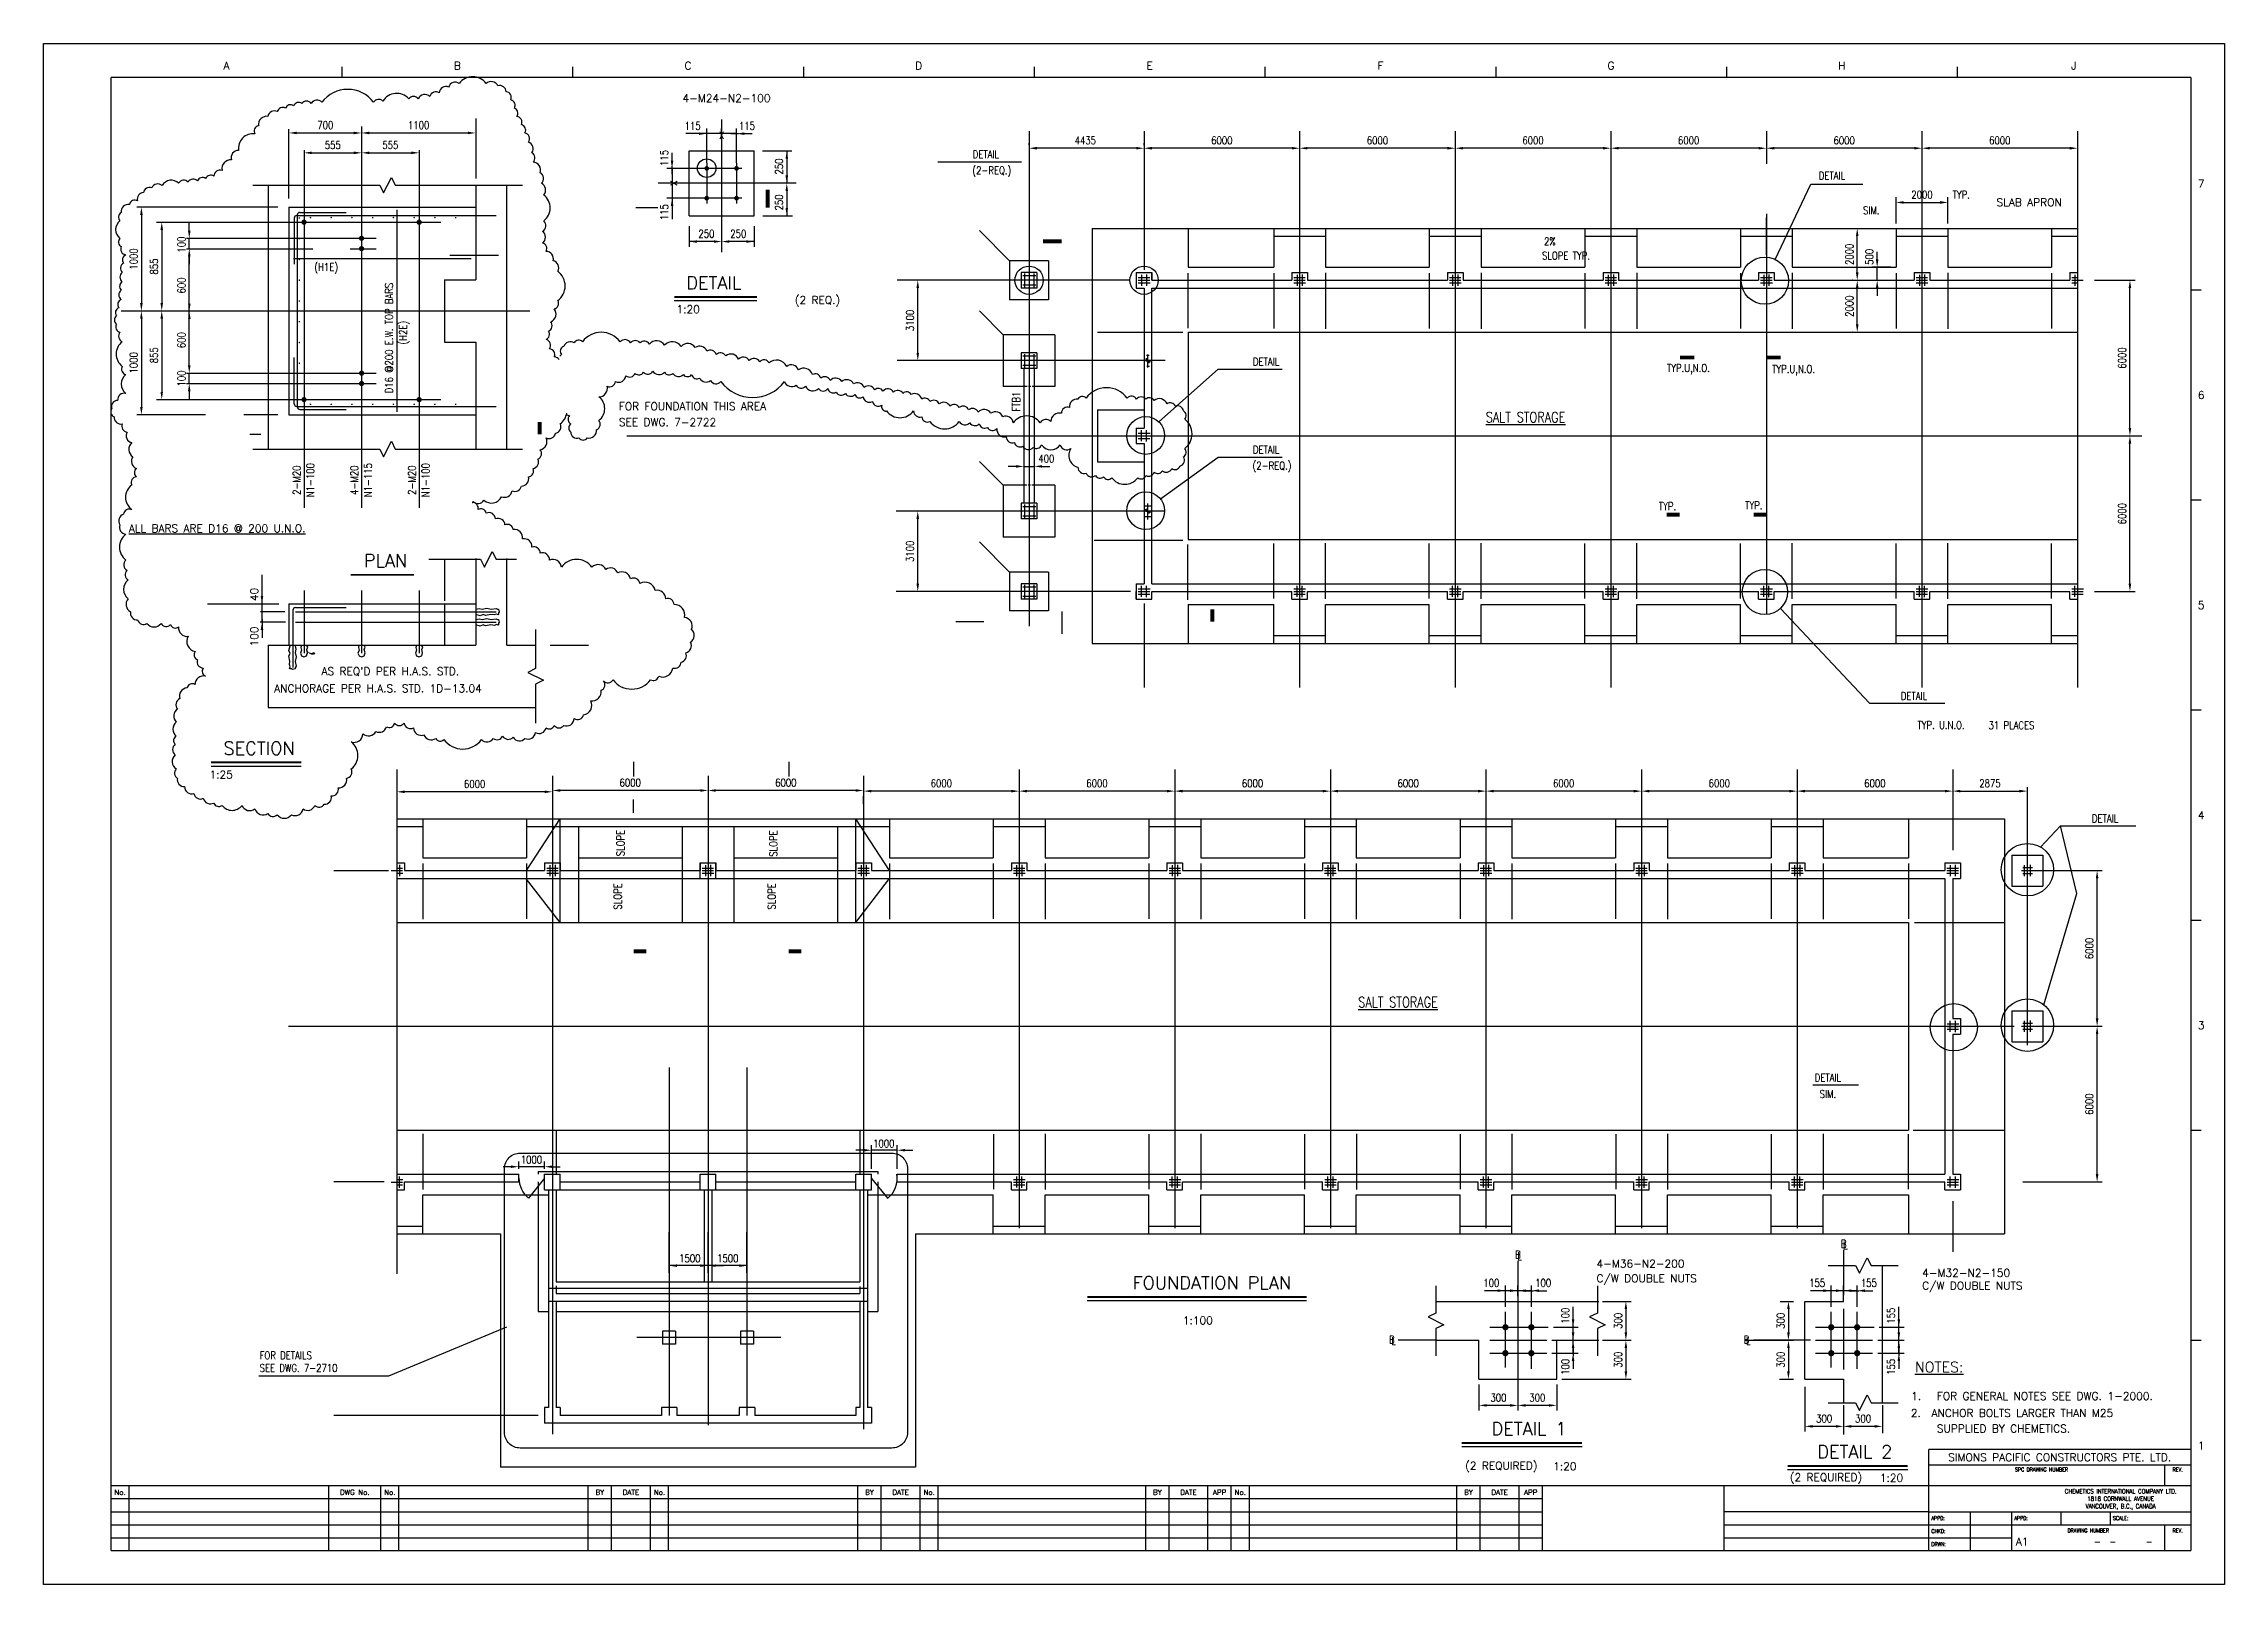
# Model space of a CAD drawing. Extents: x 0 to 84100, y 0 to 59400.
import ezdxf
from ezdxf.enums import TextEntityAlignment as Align

# ---------------------------------------------------------------- set-up
doc = ezdxf.new("R2010")
doc.units = 0
doc.header["$LTSCALE"] = 2500
for name, pattern in [('CENTER', [0]), ('DASHED', [0]), ('HIDDEN', [0])]:
    doc.linetypes.add(name, pattern=pattern)
for name, color, linetype in [('BORDER', 7, 'CONTINUOUS'), ('BOUNDLINE', 3, 'CONTINUOUS'), ('CLINE', 7, 'CENTER'), ('CONC', 1, 'CONTINUOUS'), ('CUTLINE', 7, 'CONTINUOUS'), ('DIM', 6, 'CONTINUOUS'), ('REBAR', 2, 'CONTINUOUS'), ('STREAMS', 7, 'CONTINUOUS'), ('TEXT', 7, 'CONTINUOUS'), ('TEXTM', 1, 'CONTINUOUS')]:
    doc.layers.add(name, color=color, linetype=linetype)
doc.styles.get("Standard").update_dxf_attribs({"font": 'romans', "width": 0.8})

msp = doc.modelspace()

# ---------------------------------------------------------------- texts
at = {"layer": 'BORDER', "color": 0}
for s, height, p in [('A', 300, (7050, 58400)), ('B', 300, (15950, 58400)), ('C', 300, (24850, 58400)), ('D', 300, (33750, 58400)), ('E', 300, (42650, 58400)), ('F', 300, (51550, 58400)), ('G', 300, (60450, 58400)), ('H', 300, (69350, 58400)), ('J', 300, (78300, 58400)), ('7', 300, (83200, 53850)), ('6', 300, (83200, 45700)), ('5', 300, (83200, 37600)), ('4', 300, (83200, 29500)), ('3', 300, (83200, 21400)), ('1', 300, (83200, 5200)), ('No.', 200, (2950, 3450)), ('DWG No.', 200, (12000, 3450)), ('No.', 200, (13350, 3450)), ('BY', 200, (21450, 3450)), ('DATE', 200, (22650, 3450)), ('No.', 200, (23750, 3450)), ('BY', 200, (31850, 3450)), ('DATE', 200, (33050, 3450)), ('No.', 200, (34150, 3450)), ('BY', 200, (42950, 3450)), ('DATE', 200, (44150, 3450)), ('APP', 200, (45350, 3450)), ('No.', 200, (46150, 3450)), ('BY', 200, (54950, 3450)), ('DATE', 200, (56150, 3450)), ('APP', 200, (57350, 3450)), ('A1', 300, (76300, 1500))]:
    msp.add_text(s, height=height, dxfattribs=at).set_placement(p, align=Align.CENTER)
for s, p in [('DETAIL', (26905, 49778)), ('PLAN', (14019, 39071)), ('SECTION', (9678, 31837)), ('FOUNDATION PLAN', (48105, 11225)), ('DETAIL 1', (58728, 5602)), ('DETAIL 2', (71291, 4711))]:
    msp.add_text(s, height=500, dxfattribs=at).set_placement(p, align=Align.BOTTOM_RIGHT)
for s, p in [('1:20', (25303, 49311)), ('1:25', (7302, 31370)), ('1:100', (45096, 10325)), ('1:20', (59110, 4702)), ('1:20', (71708, 4257))]:
    msp.add_text(s, height=300, dxfattribs=at).set_placement(p, align=Align.TOP_RIGHT)
for s, height, width, p in [('SPC DRAWING NUMBER', 150, 0.8, (77050, 4350)), ('REV.', 150, 0.8, (82300, 4350)), ('CHEMETICS INTERNATIONAL COMPANY LTD.', 175, 0.75, (80100, 3500)), ('1818 CORNWALL AVENUE', 175, 0.75, (80100, 3217)), ('VANCOUVER, B.C., CANADA', 175, 0.75, (80100, 2925)), ('DRAWING NUMBER', 150, 0.8, (78850, 2000)), ('REV.', 150, 0.8, (82300, 2000)), ('-', 300, 0.8, (79200, 1500)), ('-', 300, 0.8, (79800, 1500)), ('-', 300, 0.8, (81200, 1500))]:
    msp.add_text(s, height=height, dxfattribs=dict(at, width=width)).set_placement(p, align=Align.CENTER)
at = {"layer": 'BORDER', "color": 0, "width": 0.8}
for s, p in [('APPD:', (72800, 2475)), ('APPD:', (76000, 2475)), ('SCALE:', (79800, 2475)), ('CHKD:', (72800, 1975)), ('DRWN:', (72800, 1475))]:
    msp.add_text(s, height=150, dxfattribs=at).set_placement(p)
at = {"layer": 'DIM', "color": 0, "width": 0.8}
for s, p in [('700', (10862, 56256)), ('1100', (14462, 56256)), ('555', (11152, 55490)), ('555', (13372, 55490)), ('6000', (45438, 55668)), ('6000', (51438, 55668)), ('6000', (57438, 55668)), ('6000', (63438, 55668)), ('6000', (69438, 55668)), ('6000', (75438, 55668)), ('DETAIL', (68967, 54313)), ('SIM.', (70484, 52970)), ('2000', (72438, 53577)), ('TYP.', (73952, 53577)), ('400', (38670, 43401)), ('TYP.', (62625, 41566)), ('TYP.', (65954, 41604)), ('DETAIL', (72131, 34253)), ('31 PLACES', (75889, 33117)), ('6000', (16622, 30856)), ('6000', (22622, 30907)), ('6000', (28622, 30907)), ('6000', (34622, 30882)), ('6000', (40622, 30882)), ('6000', (46622, 30882)), ('6000', (52622, 30882)), ('6000', (58622, 30882)), ('6000', (64622, 30882)), ('6000', (70622, 30882)), ('2875', (75059, 30882)), ('DETAIL', (79499, 29527)), ('DETAIL', (68810, 19536)), ('SIM.', (68810, 18906)), ('1000', (32401, 16994)), ('1000', (18812, 16371)), ('1500', (24920, 12569)), ('1500', (26385, 12569)), ('100', (55832, 11623)), ('100', (57828, 11623)), ('155', (68396, 11623)), ('155', (70392, 11623)), ('300', (56103, 7200)), ('300', (57603, 7200)), ('300', (68666, 6392)), ('300', (70166, 6392))]:
    msp.add_text(s, height=300, dxfattribs=at).set_placement(p, align=Align.MIDDLE_CENTER)
for s, height, p in [('115', 300, (25031, 56229)), ('115', 300, (27124, 56229)), ('x', 400, (26148, 55929)), ('4435', 300, (40171, 55668)), ('250', 300, (25561, 52069)), ('250', 300, (26790, 52069)), ('SLOPE TYP.', 300, (58712, 51223)), ('2% ', 300, (58172, 51776)), ('TYP.U,N.O.', 300, (63429, 46845)), ('TYP.U,N.O.', 300, (67485, 46806)), ('TYP. U.N.O.', 300, (73172, 33126))]:
    msp.add_text(s, height=height, dxfattribs=at).set_placement(p, align=Align.MIDDLE)
for s, height, p in [('115', 300, (23936, 54992)), ('250', 300, (28360, 54664)), ('x', 400, (24236, 54016)), ('115', 300, (23936, 52899)), ('250', 300, (28360, 53277)), ('100', 300, (5317, 51652)), ('600', 300, (5317, 50074)), ('600', 300, (5317, 47967))]:
    msp.add_text(s, height=height, rotation=90, dxfattribs=at).set_placement(p, align=Align.MIDDLE)
for s, p in [('1000', (3471, 51095)), ('2000', (69641, 51278)), ('500', (70410, 51179)), ('855', (4256, 50805)), ('2000', (69641, 49278)), ('3100', (33411, 48728)), ('1000', (3471, 47095)), ('855', (4256, 47385)), ('6000', (80157, 47278)), ('100', (5317, 46489)), ('6000', (80157, 41278)), ('3100', (33411, 39828)), ('6000', (78892, 24516)), ('6000', (78892, 18516)), ('100', (58683, 10357)), ('300', (60720, 10161)), ('300', (66988, 10161)), ('155', (71246, 10357)), ('100', (58683, 8383)), ('300', (60720, 8661)), ('300', (66988, 8661)), ('155', (71246, 8383))]:
    msp.add_text(s, height=300, rotation=90, dxfattribs=at).set_placement(p, align=Align.MIDDLE_CENTER)
for s, height, p in [('%%USALT STORAGE', 400, (55613, 44798)), ('%%USALT STORAGE', 400, (50697, 22246)), ('B', 300, (56749, 12559)), ('L', 300, (56833, 12503)), ('B', 300, (69312, 12977)), ('L', 300, (69397, 12921)), ('B', 300, (51888, 9287)), ('L', 300, (51972, 9231)), ('B', 300, (65566, 9287)), ('L', 300, (65650, 9231)), ('SEE DWG. 7-2710', 300, (8331, 8190)), ('FOR DETAILS', 300, (8331, 8676))]:
    msp.add_text(s, height=height, dxfattribs=at).set_placement(p)
at = {"layer": 'DIM', "color": 0}
for s, p in [('40', (8122, 38168)), ('100', (8122, 36547))]:
    msp.add_text(s, height=300, rotation=90, dxfattribs=at).set_placement(p, align=Align.MIDDLE_CENTER)
at = {"layer": 'DIM', "color": 0, "width": 0.8}
for p in [(22397, 28071), (28293, 28052), (22293, 26014), (28225, 26014)]:
    msp.add_text('SLOPE', height=300, rotation=90, dxfattribs=at).set_placement(p)
at = {"layer": 'STREAMS', "color": 0}
msp.add_text('SIMONS PACIFIC CONSTRUCTORS PTE. LTD.', height=300, dxfattribs=at).set_placement((77750, 4750), align=Align.CENTER)
at = {"layer": 'TEXT', "color": 0}
for s, height, p in [('4-M24-N2-100', 300, (24644, 57148)), ('SLAB APRON', 300, (75307, 53132)), ('(2 REQ.)', 300, (28967, 49366)), ('FOR FOUNDATION THIS AREA ', 300, (22182, 45271)), ('SEE DWG. 7-2722', 300, (22182, 44656)), ('%%UALL BARS ARE D16 @ 200 U.N.O.', 300, (3286, 40559)), ("AS REQ'D PER H.A.S. STD.", 300, (10715, 35055)), ('ANCHORAGE PER H.A.S. STD. 1D-13.04', 300, (8889, 34390)), ('4-M36-N2-200', 300, (59882, 12212)), ('C/W DOUBLE NUTS', 300, (59882, 11646)), ('4-M32-N2-150', 300, (72446, 11859)), ('C/W DOUBLE NUTS', 300, (72446, 11364)), ('%%UNOTES:', 400, (72167, 8179)), ('2.  ANCHOR BOLTS LARGER THAN M25', 300, (72009, 6453)), ('1.', 300, (72024, 7108)), ('FOR GENERAL NOTES SEE DWG. 1-2000.', 300, (73016, 7108)), ('SUPPLIED BY CHEMETICS.', 300, (73016, 5858)), ('(2 REQUIRED)', 300, (54827, 4427)), ('(2 REQUIRED)', 300, (67345, 3981))]:
    msp.add_text(s, height=height, dxfattribs=at).set_placement(p)
at = {"layer": 'TEXT', "color": 0, "width": 0.8}
for s, p in [('(2-REQ.)', (36568, 54492)), ('DETAIL', (36339, 55133)), ('(H1E)', (10900, 50763)), ('DETAIL', (47145, 47141)), ('DETAIL', (47145, 43750)), ('(2-REQ.)', (47374, 43109))]:
    msp.add_text(s, height=300, dxfattribs=at).set_placement(p, align=Align.MIDDLE)
for s, p in [('D16 @200 E.W. TOP BARS', (13323, 48049)), ('(H2E)', (13877, 48255)), ('FTB1', (37507, 45597)), ('2-M20', (9763, 42569)), ('N1-100', (10288, 42569)), ('4-M20', (11983, 42569)), ('N1-115', (12508, 42569)), ('2-M20', (14203, 42569)), ('N1-100', (14728, 42569))]:
    msp.add_text(s, height=300, rotation=90, dxfattribs=at).set_placement(p, align=Align.MIDDLE)

# ---------------------------------------------------------------- linework, layer by layer
at = {"layer": 'BORDER', "color": 0}
for p, q in [((2600, 1300), (2600, 58100)), ((82800, 58100), (2600, 58100)), ((11500, 58500), (11500, 58100)), ((20400, 58500), (20400, 58100)), ((29300, 58500), (29300, 58100)), ((38200, 58500), (38200, 58100)), ((47100, 58500), (47100, 58100)), ((56000, 58500), (56000, 58100)), ((64900, 58500), (64900, 58100)), ((73800, 58500), (73800, 58100)), ((82800, 58100), (82800, 1300)), ((83200, 49900), (82800, 49900)), ((83200, 41800), (82800, 41800)), ((83200, 33700), (82800, 33700)), ((83200, 25600), (82800, 25600)), ((83200, 17500), (82800, 17500)), ((83200, 9400), (82800, 9400)), ((72700, 1300), (72700, 5200)), ((82800, 5200), (72700, 5200)), ((82800, 4600), (72700, 4600)), ((81800, 3800), (81800, 4600)), ((82800, 3800), (2600, 3800)), ((3300, 1300), (3300, 3800)), ((11000, 1300), (11000, 3800)), ((13000, 1300), (13000, 3800)), ((13700, 1300), (13700, 3800)), ((21000, 1300), (21000, 3800)), ((21900, 1300), (21900, 3800)), ((23400, 1300), (23400, 3800)), ((24100, 1300), (24100, 3800)), ((31400, 1300), (31400, 3800)), ((32300, 1300), (32300, 3800)), ((33800, 1300), (33800, 3800)), ((34500, 1300), (34500, 3800)), ((42500, 1300), (42500, 3800)), ((43400, 1300), (43400, 3800)), ((44900, 1300), (44900, 3800)), ((45800, 1300), (45800, 3800)), ((46500, 1300), (46500, 3800)), ((54500, 1300), (54500, 3800)), ((55400, 1300), (55400, 3800)), ((56900, 1300), (56900, 3800)), ((57800, 1300), (57800, 3800)), ((64800, 3800), (64800, 1300)), ((57800, 3300), (2600, 3300)), ((2600, 2800), (57800, 2800)), ((72700, 2800), (64800, 2800)), ((72700, 2800), (82800, 2800)), ((74300, 2800), (74300, 1300)), ((75900, 2300), (75900, 2800)), ((77800, 2300), (77800, 2800)), ((79700, 2800), (79700, 2300)), ((2600, 2300), (57800, 2300)), ((2600, 1800), (57800, 1800)), ((64800, 2300), (75900, 2300)), ((64800, 1800), (75900, 1800)), ((75900, 2300), (82800, 2300)), ((75900, 1300), (75900, 2300)), ((81800, 1300), (81800, 2300)), ((2600, 1300), (82800, 1300))]:
    msp.add_line(p, q, dxfattribs=at)
at = {"layer": 'BORDER', "color": 0, "const_width": 75}
for points in [[(27505, 49628), (24321, 49628)], [(14278, 38921), (11847, 38921)], [(9937, 31687), (6459, 31687)], [(48705, 11075), (40250, 11075)], [(59328, 5452), (54691, 5452)], [(71891, 4561), (67255, 4561)]]:
    msp.add_lwpolyline(points, dxfattribs=at)
at = {"layer": 'BORDER', "color": 0}
for points in [[(27505, 49478), (24321, 49478)], [(9937, 31537), (6459, 31537)], [(48705, 10925), (40250, 10925)], [(59328, 5302), (54691, 5302)], [(71891, 4411), (67255, 4411)]]:
    msp.add_lwpolyline(points, dxfattribs=at)
at = {"layer": 'BOUNDLINE', "color": 0, "linetype": 'DASHED'}
msp.add_lwpolyline([(17777, 5855), (17777, 16029, -0.414214), (18377, 16629), (32715, 16629, -0.414214), (33315, 16029), (33315, 5855, -0.414214), (32715, 5255), (18377, 5255, -0.414214)], format="xyb", close=True, dxfattribs=at)
for centre, radius in [((38003, 50278), 546), ((42438, 50278), 546), ((66380, 50261), 910), ((42502, 44293), 728), ((42502, 41393), 728), ((66380, 38259), 872), ((76505, 27553), 1010), ((73666, 21478), 910), ((76505, 21558), 1010)]:
    msp.add_circle(centre, radius, dxfattribs=at)
at = {"layer": 'CLINE', "color": 0}
for p, q in [((16662, 56511), (16662, 54201)), ((26148, 56474), (26148, 51355)), ((12262, 56210), (12262, 41500)), ((38003, 56028), (38003, 36936)), ((42438, 56028), (42438, 50684)), ((48438, 56028), (48438, 34578)), ((54438, 56028), (54438, 34578)), ((60438, 56028), (60438, 34578)), ((66438, 56028), (66438, 55705)), ((66438, 56007), (66438, 54771)), ((72438, 56028), (72438, 34578)), ((78438, 56028), (78438, 34578)), ((10042, 55287), (10042, 41500)), ((14482, 55287), (14482, 41500)), ((25573, 54791), (25573, 53241)), ((26723, 54791), (26723, 53241)), ((29022, 54016), (23697, 54016)), ((26923, 54591), (25373, 54591)), ((26923, 53441), (25373, 53441)), ((4348, 52515), (15317, 52515)), ((66438, 52834), (66438, 37413)), ((5510, 51895), (12822, 51895)), ((5510, 51495), (10380, 51495)), ((11816, 51495), (12822, 51495)), ((37823, 50534), (37823, 50016)), ((38183, 50534), (38183, 50016)), ((42338, 50487), (42338, 50060)), ((42538, 50499), (42538, 50060)), ((48338, 50487), (48338, 50060)), ((48338, 50487), (48338, 50060)), ((48338, 50487), (48338, 50060)), ((48338, 50487), (48338, 50060)), ((48538, 50499), (48538, 50060)), ((48538, 50499), (48538, 50060)), ((48538, 50499), (48538, 50060)), ((48538, 50499), (48538, 50060)), ((54338, 50487), (54338, 50060)), ((54538, 50499), (54538, 50060)), ((60338, 50487), (60338, 50060)), ((60538, 50499), (60538, 50060)), ((66338, 50487), (66338, 50060)), ((66538, 50499), (66538, 50060)), ((72338, 50487), (72338, 50060)), ((72538, 50499), (72538, 50060)), ((78338, 50487), (78338, 50060)), ((41878, 50278), (32913, 50278)), ((37768, 50458), (38262, 50458)), ((37768, 50098), (38262, 50098)), ((2992, 49095), (18748, 49095)), ((43256, 47178), (32913, 47178)), ((37768, 47358), (38262, 47358)), ((37823, 47434), (37823, 46916)), ((38183, 47434), (38183, 46916)), ((42538, 47149), (42538, 47271)), ((42588, 46919), (42588, 47411)), ((42638, 47085), (42638, 47202)), ((5510, 46695), (12822, 46695)), ((5510, 46295), (12822, 46295)), ((37768, 46998), (38262, 46998)), ((4348, 45675), (15317, 45675)), ((22491, 44278), (80916, 44278)), ((42338, 44072), (42338, 44500)), ((42338, 44072), (42338, 44500)), ((42338, 44072), (42338, 44500)), ((42338, 44072), (42338, 44500)), ((42538, 44060), (42538, 44500)), ((42538, 44060), (42538, 44500)), ((42538, 44060), (42538, 44500)), ((42538, 44060), (42538, 44500)), ((43256, 41378), (32878, 41378)), ((37768, 41558), (38262, 41558)), ((37823, 41634), (37823, 41116)), ((38183, 41634), (38183, 41116)), ((42538, 41349), (42538, 41471)), ((42588, 41049), (42588, 41677)), ((42638, 41285), (42638, 41402)), ((37768, 41198), (38262, 41198)), ((41912, 38278), (32878, 38278)), ((37768, 38458), (38262, 38458)), ((37768, 38098), (38262, 38098)), ((37823, 38534), (37823, 38016)), ((38183, 38534), (38183, 38016)), ((42338, 38068), (42338, 38495)), ((42338, 38068), (42338, 38495)), ((42338, 38068), (42338, 38495)), ((42338, 38068), (42338, 38495)), ((42538, 38056), (42538, 38495)), ((42538, 38056), (42538, 38495)), ((42538, 38056), (42538, 38495)), ((42538, 38056), (42538, 38495)), ((48338, 38068), (48338, 38495)), ((48338, 38068), (48338, 38495)), ((48338, 38068), (48338, 38495)), ((48338, 38068), (48338, 38495)), ((48538, 38056), (48538, 38495)), ((48538, 38056), (48538, 38495)), ((48538, 38056), (48538, 38495)), ((48538, 38056), (48538, 38495)), ((54338, 38068), (54338, 38495)), ((54338, 38068), (54338, 38495)), ((54338, 38068), (54338, 38495)), ((54338, 38068), (54338, 38495)), ((54538, 38056), (54538, 38495)), ((54538, 38056), (54538, 38495)), ((54538, 38056), (54538, 38495)), ((54538, 38056), (54538, 38495)), ((60338, 38068), (60338, 38495)), ((60338, 38068), (60338, 38495)), ((60338, 38068), (60338, 38495)), ((60338, 38068), (60338, 38495)), ((60538, 38056), (60538, 38495)), ((60538, 38056), (60538, 38495)), ((60538, 38056), (60538, 38495)), ((60538, 38056), (60538, 38495)), ((66338, 38068), (66338, 38495)), ((66338, 38068), (66338, 38495)), ((66338, 38068), (66338, 38495)), ((66338, 38068), (66338, 38495)), ((66538, 38056), (66538, 38495)), ((66538, 38056), (66538, 38495)), ((66538, 38056), (66538, 38495)), ((66538, 38056), (66538, 38495)), ((72338, 38068), (72338, 38495)), ((72338, 38068), (72338, 38495)), ((72338, 38068), (72338, 38495)), ((72338, 38068), (72338, 38495)), ((72538, 38056), (72538, 38495)), ((72538, 38056), (72538, 38495)), ((72538, 38056), (72538, 38495)), ((72538, 38056), (72538, 38495)), ((78338, 38068), (78338, 38495)), ((78338, 38068), (78338, 38495)), ((78338, 38068), (78338, 38495)), ((78338, 38068), (78338, 38495)), ((42438, 37821), (42438, 34578)), ((13622, 31416), (13622, 11978)), ((25622, 31168), (25622, 6137)), ((37622, 31416), (37622, 13733)), ((43622, 31416), (43622, 13733)), ((49622, 31416), (49622, 13733)), ((55622, 31416), (55622, 13733)), ((61622, 31416), (61622, 13733)), ((67622, 31416), (67622, 13733)), ((73622, 31416), (73622, 28301)), ((76497, 28016), (76497, 20790)), ((11193, 27516), (13295, 27516)), ((13722, 27738), (13722, 27299)), ((19522, 27726), (19522, 27299)), ((19722, 27738), (19722, 27299)), ((25522, 27726), (25522, 27299)), ((25722, 27738), (25722, 27299)), ((31522, 27726), (31522, 27299)), ((31722, 27738), (31722, 27299)), ((37522, 27726), (37522, 27299)), ((37722, 27738), (37722, 27299)), ((43522, 27726), (43522, 27299)), ((43722, 27738), (43722, 27299)), ((49522, 27726), (49522, 27299)), ((49722, 27738), (49722, 27299)), ((55522, 27726), (55522, 27299)), ((55722, 27738), (55722, 27299)), ((61522, 27726), (61522, 27299)), ((61722, 27738), (61722, 27299)), ((67522, 27726), (67522, 27299)), ((67722, 27738), (67722, 27299)), ((73522, 27726), (73522, 27299)), ((73722, 27738), (73722, 27299)), ((76322, 27631), (76694, 27631)), ((76322, 27401), (76694, 27401)), ((76382, 27726), (76382, 27299)), ((76612, 27738), (76612, 27299)), ((9444, 21516), (75997, 21516)), ((73526, 21301), (73526, 21728)), ((73526, 21301), (73526, 21728)), ((73526, 21301), (73526, 21728)), ((73526, 21301), (73526, 21728)), ((73726, 21289), (73726, 21728)), ((73726, 21289), (73726, 21728)), ((73726, 21289), (73726, 21728)), ((73726, 21289), (73726, 21728)), ((76322, 21631), (76694, 21631)), ((76322, 21401), (76694, 21401)), ((76382, 21726), (76382, 21299)), ((76612, 21738), (76612, 21299)), ((24122, 19925), (24122, 6516)), ((27122, 19925), (27122, 6516)), ((13135, 15516), (11193, 15516)), ((13726, 15286), (13726, 15726)), ((13726, 15286), (13726, 15726)), ((13726, 15286), (13726, 15726)), ((13726, 15286), (13726, 15726)), ((37526, 15298), (37526, 15726)), ((37526, 15298), (37526, 15726)), ((37526, 15298), (37526, 15726)), ((37526, 15298), (37526, 15726)), ((37726, 15286), (37726, 15726)), ((37726, 15286), (37726, 15726)), ((37726, 15286), (37726, 15726)), ((37726, 15286), (37726, 15726)), ((43526, 15298), (43526, 15726)), ((43526, 15298), (43526, 15726)), ((43526, 15298), (43526, 15726)), ((43526, 15298), (43526, 15726)), ((43726, 15286), (43726, 15726)), ((43726, 15286), (43726, 15726)), ((43726, 15286), (43726, 15726)), ((43726, 15286), (43726, 15726)), ((49526, 15298), (49526, 15726)), ((49526, 15298), (49526, 15726)), ((49526, 15298), (49526, 15726)), ((49526, 15298), (49526, 15726)), ((49726, 15286), (49726, 15726)), ((49726, 15286), (49726, 15726)), ((49726, 15286), (49726, 15726)), ((49726, 15286), (49726, 15726)), ((55526, 15298), (55526, 15726)), ((55526, 15298), (55526, 15726)), ((55526, 15298), (55526, 15726)), ((55526, 15298), (55526, 15726)), ((55726, 15286), (55726, 15726)), ((55726, 15286), (55726, 15726)), ((55726, 15286), (55726, 15726)), ((55726, 15286), (55726, 15726)), ((61526, 15298), (61526, 15726)), ((61526, 15298), (61526, 15726)), ((61526, 15298), (61526, 15726)), ((61526, 15298), (61526, 15726)), ((61726, 15286), (61726, 15726)), ((61726, 15286), (61726, 15726)), ((61726, 15286), (61726, 15726)), ((61726, 15286), (61726, 15726)), ((67526, 15298), (67526, 15726)), ((67526, 15298), (67526, 15726)), ((67526, 15298), (67526, 15726)), ((67526, 15298), (67526, 15726)), ((67726, 15286), (67726, 15726)), ((67726, 15286), (67726, 15726)), ((67726, 15286), (67726, 15726)), ((67726, 15286), (67726, 15726)), ((73526, 15298), (73526, 15726)), ((73526, 15298), (73526, 15726)), ((73526, 15298), (73526, 15726)), ((73526, 15298), (73526, 15726)), ((73726, 15286), (73726, 15726)), ((73726, 15286), (73726, 15726)), ((73726, 15286), (73726, 15726)), ((73726, 15286), (73726, 15726)), ((73622, 14769), (73622, 12824)), ((69416, 12895), (69416, 11153)), ((56853, 12477), (56853, 7109)), ((56374, 8364), (56374, 10502)), ((56374, 8364), (56374, 10502)), ((56374, 8364), (56374, 10502)), ((56374, 8364), (56374, 10502)), ((57374, 8305), (57374, 10502)), ((57374, 8305), (57374, 10502)), ((57374, 8305), (57374, 10502)), ((57374, 8305), (57374, 10502)), ((68938, 8364), (68938, 10502)), ((68938, 8364), (68938, 10502)), ((68938, 8364), (68938, 10502)), ((68938, 8364), (68938, 10502)), ((69416, 10624), (69416, 8285)), ((69938, 8305), (69938, 10502)), ((69938, 8305), (69938, 10502)), ((69938, 8305), (69938, 10502)), ((69938, 8305), (69938, 10502)), ((28434, 9516), (22874, 9516)), ((53696, 9411), (52239, 9411)), ((68140, 9411), (65940, 9411)), ((69416, 7366), (69416, 7004)), ((19075, 6516), (11193, 6516))]:
    msp.add_line(p, q, dxfattribs=at)
at = {"layer": 'CONC', "color": 0}
for p, q in [((24898, 55266), (27398, 55266)), ((24898, 52766), (24898, 55266)), ((27398, 52766), (27398, 55266)), ((16662, 53942), (16662, 50295)), ((17862, 43769), (17862, 53942)), ((9462, 53095), (16662, 53095)), ((9462, 53095), (9462, 45095)), ((24898, 52766), (27398, 52766)), ((40438, 52278), (78438, 52278)), ((40438, 52278), (40438, 36278)), ((44138, 52278), (44138, 50778)), ((47438, 52278), (47438, 50778)), ((49438, 52278), (49438, 50778)), ((53438, 52278), (53438, 50778)), ((55438, 52278), (55438, 50778)), ((59438, 52278), (59438, 50778)), ((61438, 52278), (61438, 50778)), ((65438, 52278), (65438, 50778)), ((67438, 52278), (67438, 50778)), ((71438, 52278), (71438, 50778)), ((73438, 52278), (73438, 50778)), ((77438, 52278), (77438, 50778)), ((37253, 51028), (37253, 49528)), ((38753, 51028), (37253, 51028)), ((37703, 50578), (37703, 49978)), ((38303, 50578), (37703, 50578)), ((38303, 50578), (38303, 49978)), ((38753, 51028), (38753, 49528)), ((42138, 50578), (42738, 50578)), ((42138, 50578), (42138, 49978)), ((42738, 50578), (42738, 50278)), ((42738, 50278), (42738, 50578)), ((44138, 50778), (47438, 50778)), ((48138, 50578), (48738, 50578)), ((48138, 50578), (48138, 50278)), ((48138, 50578), (48738, 50578)), ((48138, 50578), (48138, 50278)), ((48738, 50578), (48738, 50278)), ((48738, 50578), (48738, 50278)), ((49438, 50778), (53438, 50778)), ((54138, 50578), (54138, 50278)), ((54138, 50578), (54738, 50578)), ((54738, 50578), (54738, 50278)), ((55438, 50778), (59438, 50778)), ((60138, 50578), (60138, 50278)), ((60138, 50578), (60738, 50578)), ((60738, 50578), (60738, 50278)), ((61438, 50778), (65438, 50778)), ((66138, 50578), (66138, 50278)), ((66138, 50578), (66738, 50578)), ((66738, 50578), (66738, 50278)), ((67438, 50778), (71438, 50778)), ((72138, 50578), (72138, 50278)), ((72138, 50578), (72738, 50578)), ((72738, 50578), (72738, 50278)), ((73438, 50778), (77438, 50778)), ((78138, 50578), (78138, 50278)), ((78138, 50578), (78438, 50578)), ((15462, 50295), (16662, 50295)), ((15462, 50295), (15462, 47895)), ((38303, 49978), (37703, 49978)), ((42138, 49978), (42438, 49978)), ((42438, 49978), (42438, 44578)), ((42738, 50278), (48138, 50278)), ((42738, 49978), (78438, 49978)), ((42738, 38578), (42738, 49978)), ((48738, 50278), (54138, 50278)), ((54738, 50278), (60138, 50278)), ((60738, 50278), (66138, 50278)), ((66738, 50278), (72138, 50278)), ((72738, 50278), (78138, 50278)), ((38753, 49528), (37253, 49528)), ((39003, 48178), (37003, 48178)), ((37003, 48178), (37003, 46178)), ((39003, 48178), (39003, 46178)), ((44138, 48278), (44138, 40278)), ((44138, 48278), (78438, 48278)), ((15462, 47895), (16662, 47895)), ((16662, 47895), (16662, 43769)), ((38303, 47478), (37703, 47478)), ((37703, 47478), (37703, 46878)), ((38303, 47478), (38303, 46878)), ((38303, 46878), (37703, 46878)), ((37803, 46878), (37803, 41678)), ((38203, 46878), (38203, 41678)), ((37801, 46178), (37003, 46178)), ((37928, 46178), (37837, 46178)), ((38068, 46178), (37977, 46178)), ((38176, 46178), (38126, 46178)), ((39003, 46178), (38199, 46178)), ((9462, 45095), (16662, 45095)), ((40638, 45278), (40638, 43278)), ((40638, 45278), (42438, 45278)), ((42138, 44578), (42138, 43978)), ((42138, 44578), (42438, 44578)), ((42138, 43978), (42438, 43978)), ((42438, 43978), (42438, 38578)), ((40638, 43278), (42438, 43278)), ((37003, 42378), (37003, 40378)), ((37808, 42378), (37003, 42378)), ((37913, 42378), (37843, 42378)), ((38054, 42378), (37972, 42378)), ((38175, 42378), (38108, 42378)), ((39003, 42378), (38202, 42378)), ((39003, 42378), (39003, 40378)), ((38303, 41678), (37703, 41678)), ((37703, 41678), (37703, 41078)), ((38303, 41678), (38303, 41078)), ((39003, 40378), (37003, 40378)), ((38303, 41078), (37703, 41078)), ((16662, 39544), (16662, 36207)), ((17862, 36207), (17862, 39546)), ((44138, 40278), (78438, 40278)), ((15462, 39520), (15462, 37920)), ((38753, 39028), (37253, 39028)), ((37253, 39028), (37253, 37528)), ((38753, 39028), (38753, 37528)), ((38303, 38578), (37703, 38578)), ((37703, 38578), (37703, 37978)), ((38303, 37978), (37703, 37978)), ((38303, 38578), (38303, 37978)), ((42138, 38578), (42438, 38578)), ((42138, 38578), (42138, 37978)), ((42138, 37978), (42138, 38278)), ((42138, 37978), (42738, 37978)), ((42138, 37978), (42738, 37978)), ((42738, 38578), (78438, 38578)), ((42738, 38278), (48138, 38278)), ((42738, 37978), (42738, 38278)), ((42738, 37978), (42738, 38278)), ((48138, 37978), (48138, 38278)), ((48138, 37978), (48138, 38278)), ((48138, 37978), (48738, 37978)), ((48138, 37978), (48738, 37978)), ((48738, 38278), (54138, 38278)), ((48738, 37978), (48738, 38278)), ((48738, 37978), (48738, 38278)), ((54138, 37978), (54138, 38278)), ((54138, 37978), (54138, 38278)), ((54138, 37978), (54738, 37978)), ((54138, 37978), (54738, 37978)), ((54738, 38278), (60138, 38278)), ((54738, 37978), (54738, 38278)), ((54738, 37978), (54738, 38278)), ((60138, 37978), (60138, 38278)), ((60138, 37978), (60138, 38278)), ((60138, 37978), (60738, 37978)), ((60138, 37978), (60738, 37978)), ((60738, 38278), (66138, 38278)), ((60738, 37978), (60738, 38278)), ((60738, 37978), (60738, 38278)), ((66138, 37978), (66138, 38278)), ((66138, 37978), (66138, 38278)), ((66138, 37978), (66738, 37978)), ((66138, 37978), (66738, 37978)), ((66738, 38278), (72138, 38278)), ((66738, 37978), (66738, 38278)), ((66738, 37978), (66738, 38278)), ((72138, 37978), (72138, 38278)), ((72138, 37978), (72138, 38278)), ((72138, 37978), (72738, 37978)), ((72138, 37978), (72738, 37978)), ((72738, 38278), (78138, 38278)), ((72738, 37978), (72738, 38278)), ((72738, 37978), (72738, 38278)), ((78138, 37978), (78138, 38278)), ((78138, 37978), (78138, 38278)), ((78138, 37978), (78438, 37978)), ((78138, 37978), (78438, 37978)), ((9462, 37807), (9462, 36207)), ((9462, 37807), (16662, 37807)), ((16662, 37597), (16791, 37625)), ((16835, 37346), (16662, 37397)), ((16662, 37197), (16791, 37225)), ((16791, 37625), (16913, 37597)), ((16791, 37225), (16913, 37197)), ((16949, 37397), (16835, 37346)), ((16913, 37597), (17090, 37633)), ((16913, 37197), (17090, 37233)), ((17047, 37353), (16949, 37397)), ((17252, 37393), (17047, 37353)), ((17090, 37633), (17260, 37601)), ((17090, 37233), (17260, 37201)), ((17378, 37373), (17252, 37393)), ((17260, 37601), (17448, 37629)), ((17260, 37201), (17448, 37229)), ((17472, 37401), (17378, 37373)), ((17448, 37629), (17508, 37597)), ((17448, 37229), (17508, 37197)), ((17535, 37377), (17472, 37401)), ((17508, 37597), (17547, 37597)), ((17508, 37197), (17547, 37197)), ((17547, 37397), (17535, 37377)), ((17547, 37597), (17574, 37495)), ((17574, 37495), (17547, 37452)), ((17547, 37452), (17547, 37397)), ((17547, 37197), (17574, 37095)), ((17574, 37095), (17547, 37052)), ((17547, 37052), (17547, 36997)), ((38753, 37528), (37253, 37528)), ((44138, 37778), (47438, 37778)), ((44138, 37778), (44138, 36278)), ((47438, 36278), (47438, 37778)), ((49438, 37778), (53438, 37778)), ((49438, 36278), (49438, 37778)), ((53438, 36278), (53438, 37778)), ((55438, 37778), (59438, 37778)), ((55438, 36278), (55438, 37778)), ((59438, 36278), (59438, 37778)), ((61438, 37778), (65438, 37778)), ((61438, 36278), (61438, 37778)), ((65438, 36278), (65438, 37778)), ((67438, 37778), (71438, 37778)), ((67438, 36278), (67438, 37778)), ((71438, 36278), (71438, 37778)), ((73438, 37778), (77438, 37778)), ((73438, 36278), (73438, 37778)), ((77438, 36278), (77438, 37778)), ((9452, 36008), (9503, 36181)), ((9703, 36181), (9731, 36052)), ((9942, 36207), (9917, 36117)), ((10186, 36126), (10139, 36205)), ((12162, 36207), (12137, 36117)), ((12406, 36126), (12359, 36205)), ((14382, 36207), (14357, 36117)), ((14626, 36126), (14579, 36205)), ((16835, 36946), (16662, 36997)), ((16949, 36997), (16835, 36946)), ((17047, 36953), (16949, 36997)), ((17252, 36993), (17047, 36953)), ((17378, 36973), (17252, 36993)), ((17472, 37001), (17378, 36973)), ((17535, 36977), (17472, 37001)), ((17547, 36997), (17535, 36977)), ((40438, 36278), (78438, 36278)), ((9503, 35894), (9452, 36008)), ((9459, 35796), (9503, 35894)), ((9499, 35591), (9459, 35796)), ((9479, 35465), (9499, 35591)), ((9507, 35371), (9479, 35465)), ((9483, 35308), (9507, 35371)), ((9731, 36052), (9703, 35930)), ((9703, 35930), (9739, 35753)), ((9735, 35394), (9703, 35335)), ((9703, 35335), (9703, 35296)), ((9739, 35753), (9707, 35583)), ((9707, 35583), (9735, 35394)), ((9943, 36013), (9901, 35902)), ((9901, 35902), (9943, 35800)), ((9917, 36117), (9943, 36013)), ((9943, 35800), (10034, 35762)), ((10034, 35762), (10143, 35799)), ((10143, 35799), (10175, 35912)), ((10145, 36046), (10186, 36126)), ((10175, 35912), (10145, 36046)), ((12163, 36013), (12121, 35902)), ((12121, 35902), (12163, 35800)), ((12137, 36117), (12163, 36013)), ((12163, 35800), (12254, 35762)), ((12254, 35762), (12363, 35799)), ((12363, 35799), (12395, 35912)), ((12365, 36046), (12406, 36126)), ((12395, 35912), (12365, 36046)), ((14383, 36013), (14341, 35902)), ((14341, 35902), (14383, 35800)), ((14357, 36117), (14383, 36013)), ((14383, 35800), (14474, 35762)), ((14474, 35762), (14583, 35799)), ((14583, 35799), (14615, 35912)), ((14585, 36046), (14626, 36126)), ((14615, 35912), (14585, 36046)), ((9503, 35296), (9483, 35308)), ((9558, 35296), (9503, 35296)), ((9601, 35269), (9558, 35296)), ((9703, 35296), (9601, 35269)), ((13622, 29516), (19922, 29516)), ((14622, 29516), (14622, 28016)), ((18622, 29516), (18622, 28016)), ((18622, 27516), (19922, 29516)), ((19922, 25516), (19922, 29516)), ((31322, 25516), (31322, 29516)), ((31322, 29516), (75622, 29516)), ((32622, 27516), (31322, 29516)), ((32622, 29516), (32622, 28016)), ((36622, 29516), (36622, 28016)), ((38622, 29516), (38622, 28016)), ((42622, 29516), (42622, 28016)), ((44622, 29516), (44622, 28016)), ((48622, 29516), (48622, 28016)), ((50622, 29516), (50622, 28016)), ((54622, 29516), (54622, 28016)), ((56622, 29516), (56622, 28016)), ((60622, 29516), (60622, 28016)), ((62622, 29516), (62622, 28016)), ((66622, 29516), (66622, 28016)), ((68622, 29516), (68622, 28016)), ((71922, 29516), (71922, 28016)), ((75622, 29516), (75622, 13516)), ((13622, 27816), (13922, 27816)), ((13922, 27816), (13922, 27516)), ((14622, 28016), (18622, 28016)), ((19322, 27816), (19322, 27516)), ((19322, 27816), (19922, 27816)), ((19922, 27816), (19922, 27516)), ((25322, 27816), (25922, 27816)), ((25322, 27816), (25322, 27516)), ((25322, 27216), (25322, 27816)), ((25922, 27816), (25922, 27516)), ((25922, 27216), (25922, 27816)), ((31322, 27816), (31622, 27816)), ((31322, 27816), (31322, 27516)), ((31622, 27816), (31922, 27816)), ((31922, 27816), (31922, 27516)), ((32622, 28016), (36622, 28016)), ((37322, 27816), (37322, 27516)), ((37322, 27816), (37922, 27816)), ((37922, 27816), (37922, 27516)), ((38622, 28016), (42622, 28016)), ((43322, 27816), (43322, 27516)), ((43322, 27816), (43922, 27816)), ((43922, 27816), (43922, 27516)), ((44622, 28016), (48622, 28016)), ((49322, 27816), (49922, 27816)), ((49322, 27816), (49322, 27516)), ((49922, 27816), (49922, 27516)), ((50622, 28016), (54622, 28016)), ((55322, 27816), (55322, 27516)), ((55322, 27816), (55922, 27816)), ((55922, 27816), (55922, 27516)), ((56622, 28016), (60622, 28016)), ((61322, 27816), (61322, 27516)), ((61322, 27816), (61922, 27816)), ((61922, 27816), (61922, 27516)), ((62622, 28016), (66622, 28016)), ((67322, 27816), (67922, 27816)), ((67322, 27816), (67322, 27516)), ((67922, 27816), (67922, 27516)), ((68622, 28016), (71922, 28016)), ((73322, 27816), (73322, 27516)), ((73322, 27816), (73922, 27816)), ((73922, 27816), (73922, 27216)), ((75897, 28116), (77097, 28116)), ((75897, 28116), (75897, 26916)), ((77097, 28116), (77097, 26916)), ((13622, 27216), (19922, 27216)), ((13922, 27516), (19322, 27516)), ((19922, 25516), (18625, 27184)), ((31322, 27216), (73322, 27216)), ((31322, 25516), (32626, 27211)), ((31922, 27516), (37322, 27516)), ((37922, 27516), (43322, 27516)), ((43922, 27516), (49322, 27516)), ((49922, 27516), (55322, 27516)), ((55922, 27516), (61322, 27516)), ((61922, 27516), (67322, 27516)), ((67922, 27516), (73322, 27516)), ((73322, 27216), (73322, 15816)), ((73622, 27216), (73622, 21816)), ((73622, 27216), (73922, 27216)), ((75897, 26916), (77097, 26916)), ((13622, 25516), (19922, 25516)), ((31322, 25516), (71922, 25516)), ((71922, 25516), (71922, 17516)), ((75897, 22116), (77097, 22116)), ((75897, 22116), (75897, 20916)), ((77097, 22116), (77097, 20916)), ((73622, 21816), (73922, 21816)), ((73622, 21216), (73922, 21216)), ((73622, 21216), (73622, 15816)), ((73922, 21816), (73922, 21216)), ((75897, 20916), (77097, 20916)), ((13622, 17516), (31472, 17516)), ((19772, 17516), (19772, 15816)), ((31472, 17516), (31472, 15816)), ((31472, 17516), (71922, 17516)), ((13622, 15816), (18322, 15816)), ((13622, 15216), (13922, 15216)), ((13922, 15516), (18322, 15516)), ((13922, 15216), (13922, 15516)), ((18322, 15516), (18322, 15816)), ((19072, 15916), (19072, 15816)), ((19322, 15216), (19322, 15816)), ((19322, 15816), (19922, 15816)), ((19322, 15216), (19922, 15216)), ((19472, 15216), (19472, 6816)), ((19772, 15216), (19772, 11664)), ((19922, 15216), (19922, 15816)), ((19922, 15516), (25322, 15516)), ((19922, 15216), (25322, 15216)), ((25322, 15216), (25322, 15816)), ((25322, 15816), (25922, 15816)), ((25322, 15216), (25922, 15216)), ((25472, 15216), (25472, 11666)), ((25772, 15216), (25772, 11666)), ((25922, 15216), (25922, 15816)), ((25922, 15516), (31322, 15516)), ((25922, 15216), (31322, 15216)), ((31322, 15216), (31322, 15816)), ((31322, 15816), (31922, 15816)), ((31322, 15216), (31622, 15216)), ((31472, 15216), (31472, 11665)), ((31622, 15216), (31922, 15216)), ((31772, 15216), (31772, 6816)), ((31922, 15216), (31922, 15816)), ((32172, 15916), (32172, 15816)), ((32922, 15516), (32922, 15816)), ((32922, 15816), (73322, 15816)), ((32922, 15516), (37322, 15516)), ((37322, 15216), (37322, 15516)), ((37322, 15216), (37922, 15216)), ((37922, 15516), (43322, 15516)), ((37922, 15216), (37922, 15516)), ((43322, 15216), (43322, 15516)), ((43322, 15216), (43922, 15216)), ((43922, 15516), (49322, 15516)), ((43922, 15216), (43922, 15516)), ((49322, 15216), (49322, 15516)), ((49322, 15216), (49922, 15216)), ((49922, 15516), (55322, 15516)), ((49922, 15216), (49922, 15516)), ((55322, 15216), (55322, 15516)), ((55322, 15216), (55922, 15216)), ((55922, 15516), (61322, 15516)), ((55922, 15216), (55922, 15516)), ((61322, 15216), (61322, 15516)), ((61322, 15216), (61922, 15216)), ((61922, 15516), (67322, 15516)), ((61922, 15216), (61922, 15516)), ((67322, 15216), (67322, 15516)), ((67322, 15216), (67922, 15216)), ((67922, 15516), (73322, 15516)), ((67922, 15216), (67922, 15516)), ((73322, 15216), (73322, 15516)), ((73322, 15216), (73922, 15216)), ((73622, 15816), (73922, 15816)), ((73922, 15816), (73922, 15216)), ((14622, 15016), (19472, 15016)), ((14622, 13516), (14622, 15016)), ((31772, 15016), (36622, 15016)), ((36622, 13516), (36622, 15016)), ((38622, 15016), (42622, 15016)), ((38622, 13516), (38622, 15016)), ((42622, 13516), (42622, 15016)), ((44622, 15016), (48622, 15016)), ((44622, 13516), (44622, 15016)), ((48622, 13516), (48622, 15016)), ((50622, 15016), (54622, 15016)), ((50622, 13516), (50622, 15016)), ((54622, 13516), (54622, 15016)), ((56622, 15016), (60622, 15016)), ((56622, 13516), (56622, 15016)), ((60622, 13516), (60622, 15016)), ((62622, 15016), (66622, 15016)), ((62622, 13516), (62622, 15016)), ((66622, 13516), (66622, 15016)), ((68622, 15016), (71922, 15016)), ((68622, 13516), (68622, 15016)), ((71922, 15016), (71922, 13516)), ((13622, 13516), (17622, 13516)), ((17622, 13516), (17622, 4516)), ((33622, 13516), (75622, 13516)), ((33622, 13516), (33622, 4516)), ((70916, 7004), (70916, 12295)), ((19472, 11416), (31772, 11416)), ((19772, 11666), (31472, 11666)), ((19772, 11508), (19772, 11216)), ((31472, 11478), (31472, 11216)), ((69416, 10911), (69416, 11523)), ((19472, 10916), (31772, 10916)), ((19772, 10916), (19772, 6816)), ((19772, 10516), (31472, 10516)), ((31472, 10916), (31472, 6816)), ((53696, 10911), (59970, 10911)), ((67916, 10911), (69416, 10911)), ((67916, 7911), (67916, 10911)), ((24372, 9766), (23872, 9766)), ((23872, 9766), (23872, 9266)), ((24372, 9266), (23872, 9266)), ((24372, 9766), (24372, 9266)), ((27372, 9766), (26872, 9766)), ((26872, 9766), (26872, 9266)), ((27372, 9266), (26872, 9266)), ((27372, 9766), (27372, 9266)), ((53696, 9411), (55353, 9411)), ((55353, 7911), (55353, 9411)), ((58353, 7911), (58353, 9411)), ((58353, 9411), (59970, 9411)), ((55353, 7911), (58353, 7911)), ((67916, 7911), (69416, 7911)), ((69416, 7911), (69416, 7004)), ((19322, 6816), (19322, 6216)), ((19472, 6816), (19322, 6816)), ((19922, 6816), (19772, 6816)), ((19922, 6816), (19922, 6516)), ((23822, 6816), (23822, 6516)), ((24422, 6816), (23822, 6816)), ((24422, 6816), (24422, 6516)), ((26822, 6816), (26822, 6516)), ((27422, 6816), (26822, 6816)), ((27422, 6816), (27422, 6516)), ((31322, 6816), (31322, 6516)), ((31472, 6816), (31322, 6816)), ((31922, 6816), (31772, 6816)), ((31922, 6816), (31922, 6216)), ((31922, 6216), (19322, 6216)), ((23822, 6516), (19922, 6516)), ((26822, 6516), (24422, 6516)), ((31322, 6516), (27422, 6516)), ((33622, 4516), (17622, 4516))]:
    msp.add_line(p, q, dxfattribs=at)
at = {"layer": 'CONC', "color": 0, "linetype": 'HIDDEN'}
for p, q in [((8662, 53942), (8662, 43769)), ((47438, 51978), (49438, 51978)), ((53438, 51978), (55438, 51978)), ((59438, 51978), (61438, 51978)), ((65438, 51978), (67438, 51978)), ((71438, 51978), (73438, 51978)), ((77438, 51978), (78438, 51978)), ((15462, 37807), (15462, 36207)), ((8662, 36207), (16662, 36207)), ((8662, 36207), (8662, 33807)), ((17862, 36207), (18975, 36207)), ((47438, 36578), (49438, 36578)), ((53438, 36578), (55438, 36578)), ((59438, 36578), (61438, 36578)), ((65438, 36578), (67438, 36578)), ((71438, 36578), (73438, 36578)), ((77438, 36578), (78438, 36578)), ((8662, 33807), (18975, 33807)), ((13622, 29216), (14622, 29216)), ((18622, 29216), (31622, 29216)), ((31622, 29216), (32622, 29216)), ((36622, 29216), (38622, 29216)), ((42622, 29216), (44622, 29216)), ((48622, 29216), (50622, 29216)), ((54622, 29216), (56622, 29216)), ((60622, 29216), (62622, 29216)), ((66622, 29216), (68622, 29216)), ((19072, 15916), (19772, 15916)), ((19072, 15516), (19072, 13516)), ((19772, 15916), (31472, 15916)), ((31472, 15916), (32172, 15916)), ((32172, 15516), (32172, 13516)), ((13622, 13816), (14622, 13816)), ((19072, 13516), (19072, 10516)), ((32172, 13516), (32172, 10516)), ((36622, 13816), (38622, 13816)), ((42622, 13816), (44622, 13816)), ((48622, 13816), (50622, 13816)), ((54622, 13816), (56622, 13816)), ((60622, 13816), (62622, 13816)), ((66622, 13816), (68622, 13816)), ((19772, 11216), (31472, 11216)), ((19072, 10516), (19472, 10516)), ((31772, 10516), (32172, 10516))]:
    msp.add_line(p, q, dxfattribs=at)
at = {"layer": 'CONC', "color": 0, "linetype": 'CONTINUOUS'}
for p, q in [((19922, 29516), (31322, 29516)), ((19922, 27516), (25322, 27516)), ((19922, 27216), (31322, 27216)), ((25922, 27516), (31322, 27516)), ((19922, 25516), (31322, 25516))]:
    msp.add_line(p, q, dxfattribs=at)
at = {"layer": 'CUTLINE', "color": 0}
msp.add_lwpolyline([(0, 0), (0, 59400), (84100, 59400), (84100, 0)], close=True, dxfattribs=at)
msp.add_lwpolyline([(0, 0), (0, 59400), (84100, 59400), (84100, 0)], close=True, dxfattribs=at)
at = {"layer": 'DIM', "color": 0}
for p, q in [((9462, 53431), (9462, 56105)), ((9762, 55956), (11962, 55956)), ((12562, 55956), (16362, 55956)), ((25452, 55929), (24769, 55929)), ((25752, 55929), (25452, 55929)), ((25573, 54807), (25573, 56129)), ((26148, 55929), (25573, 55929)), ((26148, 55716), (26148, 56129)), ((26148, 55716), (26148, 56129)), ((26723, 55929), (26148, 55929)), ((26502, 55929), (26802, 55929)), ((26723, 54807), (26723, 56129)), ((27023, 55929), (27323, 55929)), ((38003, 55480), (38003, 55568)), ((42438, 55783), (42438, 55168)), ((42438, 55480), (42438, 55568)), ((48438, 55828), (48438, 55168)), ((48438, 55828), (48438, 55168)), ((54438, 55828), (54438, 55168)), ((54438, 55828), (54438, 55168)), ((60438, 55828), (60438, 55168)), ((60438, 55828), (60438, 55168)), ((66438, 55828), (66438, 55168)), ((66438, 55828), (66438, 55168)), ((72438, 55828), (72438, 55168)), ((72438, 55828), (72438, 55168)), ((10342, 55190), (11962, 55190)), ((12562, 55190), (14182, 55190)), ((24236, 54891), (24236, 55191)), ((24236, 54370), (24236, 54670)), ((27720, 55266), (28858, 55266)), ((28660, 55266), (28660, 54016)), ((42138, 55368), (38303, 55368)), ((48138, 55368), (42738, 55368)), ((54138, 55368), (48738, 55368)), ((60138, 55368), (54738, 55368)), ((66138, 55368), (60738, 55368)), ((72138, 55368), (66738, 55368)), ((78138, 55368), (72738, 55368)), ((25357, 54591), (24036, 54591)), ((24448, 54016), (24036, 54016)), ((24448, 54016), (24036, 54016)), ((24236, 54591), (24236, 54016)), ((24236, 54016), (24236, 53441)), ((9038, 53095), (3590, 53095)), ((25357, 53441), (24036, 53441)), ((24236, 53620), (24236, 53320)), ((24236, 53320), (24236, 52637)), ((28660, 53716), (28660, 52766)), ((71438, 52466), (71438, 53477)), ((71738, 53277), (73138, 53277)), ((73438, 52466), (73438, 53477)), ((3771, 52795), (3771, 49395)), ((4556, 52215), (4556, 49395)), ((5617, 52195), (5617, 52495)), ((24898, 52358), (24898, 51569)), ((27398, 52358), (27398, 51569)), ((27734, 52766), (28877, 52766)), ((69741, 52278), (69741, 52278)), ((5617, 51495), (5617, 51895)), ((25848, 51769), (24898, 51769)), ((27398, 51769), (26448, 51769)), ((69941, 50578), (69941, 51978)), ((70710, 51078), (70710, 51378)), ((5617, 46995), (5617, 51195)), ((5617, 51195), (5617, 50895)), ((71238, 50778), (70510, 50778)), ((70710, 50278), (70710, 50778)), ((33711, 47478), (33711, 49978)), ((42217, 50378), (42656, 50378)), ((42217, 50278), (42656, 50278)), ((42217, 50178), (42668, 50178)), ((48217, 50378), (48656, 50378)), ((48217, 50378), (48656, 50378)), ((48217, 50378), (48656, 50378)), ((48217, 50378), (48656, 50378)), ((48217, 50278), (48656, 50278)), ((48217, 50278), (48656, 50278)), ((48217, 50278), (48656, 50278)), ((48217, 50278), (48656, 50278)), ((48217, 50178), (48668, 50178)), ((48217, 50178), (48668, 50178)), ((48217, 50178), (48668, 50178)), ((48217, 50178), (48668, 50178)), ((54217, 50378), (54656, 50378)), ((54217, 50278), (54656, 50278)), ((54217, 50178), (54668, 50178)), ((60217, 50378), (60656, 50378)), ((60217, 50278), (60656, 50278)), ((60217, 50178), (60668, 50178)), ((66217, 50378), (66656, 50378)), ((66217, 50278), (66656, 50278)), ((66217, 50178), (66668, 50178)), ((69754, 50278), (69741, 50278)), ((69754, 50278), (69741, 50278)), ((69772, 49978), (69927, 49978)), ((69941, 48578), (69941, 49978)), ((70710, 49978), (70710, 49678)), ((70883, 50278), (70910, 50278)), ((72217, 50378), (72656, 50378)), ((72217, 50278), (72656, 50278)), ((72217, 50178), (72668, 50178)), ((78217, 50378), (78438, 50378)), ((78217, 50278), (78656, 50278)), ((78217, 50178), (78438, 50178)), ((79096, 50278), (80657, 50278)), ((80457, 44578), (80457, 49978)), ((3771, 48795), (3771, 45395)), ((4556, 48795), (4556, 45975)), ((5617, 47295), (5617, 47977)), ((69754, 48278), (69741, 48278)), ((5617, 46995), (5617, 47295)), ((5617, 46295), (5617, 46695)), ((42460, 46971), (42461, 46971)), ((43012, 44813), (45297, 46849)), ((5617, 45995), (5617, 45695)), ((6243, 45095), (3590, 45095)), ((9038, 45095), (7715, 45095)), ((42217, 44382), (42668, 44382)), ((42217, 44382), (42668, 44382)), ((42217, 44382), (42668, 44382)), ((42217, 44382), (42668, 44382)), ((42217, 44282), (42656, 44282)), ((42217, 44282), (42656, 44282)), ((42217, 44282), (42656, 44282)), ((42217, 44282), (42656, 44282)), ((42217, 44182), (42656, 44182)), ((42217, 44182), (42656, 44182)), ((42217, 44182), (42656, 44182)), ((42217, 44182), (42656, 44182)), ((80457, 38578), (80457, 43978)), ((37503, 43101), (37203, 43101)), ((37803, 43101), (38203, 43101)), ((38503, 43101), (38803, 43101)), ((43069, 41850), (45297, 43458)), ((33711, 38578), (33711, 41078)), ((8422, 38097), (8422, 38926)), ((8422, 38107), (8422, 38407)), ((8422, 37797), (8422, 38097)), ((42217, 38378), (42668, 38378)), ((42217, 38378), (42668, 38378)), ((42217, 38378), (42668, 38378)), ((42217, 38378), (42668, 38378)), ((42217, 38278), (42656, 38278)), ((42217, 38278), (42656, 38278)), ((42217, 38278), (42656, 38278)), ((42217, 38278), (42656, 38278)), ((42217, 38178), (42656, 38178)), ((42217, 38178), (42656, 38178)), ((42217, 38178), (42656, 38178)), ((42217, 38178), (42656, 38178)), ((42274, 38578), (42274, 38578)), ((48217, 38378), (48668, 38378)), ((48217, 38378), (48668, 38378)), ((48217, 38378), (48668, 38378)), ((48217, 38378), (48668, 38378)), ((48217, 38278), (48656, 38278)), ((48217, 38278), (48656, 38278)), ((48217, 38278), (48656, 38278)), ((48217, 38278), (48656, 38278)), ((48217, 38178), (48656, 38178)), ((48217, 38178), (48656, 38178)), ((48217, 38178), (48656, 38178)), ((48217, 38178), (48656, 38178)), ((54217, 38378), (54668, 38378)), ((54217, 38378), (54668, 38378)), ((54217, 38378), (54668, 38378)), ((54217, 38378), (54668, 38378)), ((54217, 38278), (54656, 38278)), ((54217, 38278), (54656, 38278)), ((54217, 38278), (54656, 38278)), ((54217, 38278), (54656, 38278)), ((54217, 38178), (54656, 38178)), ((54217, 38178), (54656, 38178)), ((54217, 38178), (54656, 38178)), ((54217, 38178), (54656, 38178)), ((60217, 38378), (60668, 38378)), ((60217, 38378), (60668, 38378)), ((60217, 38378), (60668, 38378)), ((60217, 38378), (60668, 38378)), ((60217, 38278), (60656, 38278)), ((60217, 38278), (60656, 38278)), ((60217, 38278), (60656, 38278)), ((60217, 38278), (60656, 38278)), ((60217, 38178), (60656, 38178)), ((60217, 38178), (60656, 38178)), ((60217, 38178), (60656, 38178)), ((60217, 38178), (60656, 38178)), ((66217, 38378), (66668, 38378)), ((66217, 38378), (66668, 38378)), ((66217, 38378), (66668, 38378)), ((66217, 38378), (66668, 38378)), ((66217, 38278), (66656, 38278)), ((66217, 38278), (66656, 38278)), ((66217, 38278), (66656, 38278)), ((66217, 38278), (66656, 38278)), ((66217, 38178), (66656, 38178)), ((66217, 38178), (66656, 38178)), ((66217, 38178), (66656, 38178)), ((66217, 38178), (66656, 38178)), ((72217, 38378), (72668, 38378)), ((72217, 38378), (72668, 38378)), ((72217, 38378), (72668, 38378)), ((72217, 38378), (72668, 38378)), ((72217, 38278), (72656, 38278)), ((72217, 38278), (72656, 38278)), ((72217, 38278), (72656, 38278)), ((72217, 38278), (72656, 38278)), ((72217, 38178), (72656, 38178)), ((72217, 38178), (72656, 38178)), ((72217, 38178), (72656, 38178)), ((72217, 38178), (72656, 38178)), ((78217, 38378), (78668, 38378)), ((78217, 38378), (78668, 38378)), ((78217, 38378), (78438, 38378)), ((78217, 38378), (78438, 38378)), ((78217, 38278), (78656, 38278)), ((78217, 38278), (78656, 38278)), ((78217, 38278), (78656, 38278)), ((78217, 38278), (78656, 38278)), ((78217, 38178), (78656, 38178)), ((78217, 38178), (78656, 38178)), ((78217, 38178), (78438, 38178)), ((78217, 38178), (78438, 38178)), ((79096, 38278), (80657, 38278)), ((6325, 37807), (9065, 37807)), ((9332, 37097), (8349, 37097)), ((9296, 37497), (8361, 37497)), ((8422, 37497), (8422, 37807)), ((8422, 37097), (8422, 37497)), ((8422, 37197), (8422, 36897)), ((8422, 36797), (8422, 36497)), ((19538, 36207), (21007, 36207)), ((19622, 31168), (19622, 5795)), ((22767, 31142), (22767, 31709)), ((28747, 31142), (28747, 31709)), ((31622, 31168), (31622, 5990)), ((37622, 31216), (37622, 30382)), ((37622, 31216), (37622, 30382)), ((43622, 31216), (43622, 30382)), ((43622, 31216), (43622, 30382)), ((49622, 31216), (49622, 30382)), ((49622, 31216), (49622, 30382)), ((55622, 31216), (55622, 30382)), ((55622, 31216), (55622, 30382)), ((61622, 31216), (61622, 30382)), ((61622, 31216), (61622, 30382)), ((13622, 31016), (13622, 30356)), ((13622, 31016), (13622, 30356)), ((19322, 30556), (13922, 30556)), ((19622, 30807), (19622, 30807)), ((19622, 30807), (19622, 30807)), ((25322, 30607), (19922, 30607)), ((25622, 30582), (25622, 30407)), ((25622, 30582), (25622, 30407)), ((31322, 30607), (25922, 30607)), ((31622, 30582), (31622, 30407)), ((31622, 30073), (31622, 30382)), ((37322, 30582), (31922, 30582)), ((43322, 30582), (37922, 30582)), ((49322, 30582), (43922, 30582)), ((55322, 30582), (49922, 30582)), ((61322, 30582), (55922, 30582)), ((67322, 30582), (61922, 30582)), ((67622, 30558), (67622, 30382)), ((67622, 30558), (67622, 30382)), ((73322, 30582), (67922, 30582)), ((73922, 30582), (76197, 30582)), ((76497, 30736), (76497, 28016)), ((13401, 27516), (13840, 27516)), ((13622, 27616), (13840, 27616)), ((13622, 27416), (13852, 27416)), ((19401, 27616), (19840, 27616)), ((19401, 27516), (19840, 27516)), ((19401, 27416), (19852, 27416)), ((25401, 27616), (25840, 27616)), ((25401, 27516), (25840, 27516)), ((25401, 27416), (25852, 27416)), ((31401, 27616), (31840, 27616)), ((31401, 27516), (31840, 27516)), ((31401, 27416), (31852, 27416)), ((37401, 27616), (37840, 27616)), ((37401, 27516), (37840, 27516)), ((37401, 27416), (37852, 27416)), ((43401, 27616), (43840, 27616)), ((43401, 27516), (43840, 27516)), ((43401, 27416), (43852, 27416)), ((49401, 27616), (49840, 27616)), ((49401, 27516), (49840, 27516)), ((49401, 27416), (49852, 27416)), ((55401, 27616), (55840, 27616)), ((55401, 27516), (55840, 27516)), ((55401, 27416), (55852, 27416)), ((61401, 27616), (61840, 27616)), ((61401, 27516), (61840, 27516)), ((61401, 27416), (61852, 27416)), ((67401, 27616), (67840, 27616)), ((67401, 27516), (67840, 27516)), ((67401, 27416), (67852, 27416)), ((73401, 27616), (73840, 27616)), ((73401, 27516), (73840, 27516)), ((73401, 27416), (73852, 27416)), ((76276, 27516), (76715, 27516)), ((76322, 27516), (79392, 27516)), ((79192, 21816), (79192, 27216)), ((19922, 25516), (19922, 25516)), ((73405, 21611), (73856, 21611)), ((73405, 21611), (73856, 21611)), ((73405, 21611), (73856, 21611)), ((73405, 21611), (73856, 21611)), ((73405, 21511), (73844, 21511)), ((73405, 21511), (73844, 21511)), ((73405, 21511), (73844, 21511)), ((73405, 21511), (73844, 21511)), ((73405, 21411), (73844, 21411)), ((73405, 21411), (73844, 21411)), ((73405, 21411), (73844, 21411)), ((73405, 21411), (73844, 21411)), ((76276, 21516), (76715, 21516)), ((76322, 21516), (79392, 21516)), ((76322, 21516), (79392, 21516)), ((79192, 15816), (79192, 21216)), ((31922, 16016), (31922, 16938)), ((32922, 16016), (32922, 16938)), ((18022, 16101), (17722, 16101)), ((18322, 16016), (18322, 16301)), ((19322, 16101), (18322, 16101)), ((19322, 16016), (19322, 16301)), ((19622, 16101), (19922, 16101)), ((31622, 16738), (31322, 16738)), ((32922, 16738), (31922, 16738)), ((33222, 16738), (33522, 16738)), ((13405, 15508), (13844, 15508)), ((13405, 15508), (13844, 15508)), ((13405, 15508), (13844, 15508)), ((13405, 15508), (13844, 15508)), ((13622, 15608), (13856, 15608)), ((13622, 15608), (13856, 15608)), ((13622, 15608), (13856, 15608)), ((13622, 15608), (13856, 15608)), ((13622, 15408), (13844, 15408)), ((13622, 15408), (13844, 15408)), ((13622, 15408), (13844, 15408)), ((13622, 15408), (13844, 15408)), ((37405, 15608), (37856, 15608)), ((37405, 15608), (37856, 15608)), ((37405, 15608), (37856, 15608)), ((37405, 15608), (37856, 15608)), ((37405, 15508), (37844, 15508)), ((37405, 15508), (37844, 15508)), ((37405, 15508), (37844, 15508)), ((37405, 15508), (37844, 15508)), ((37405, 15408), (37844, 15408)), ((37405, 15408), (37844, 15408)), ((37405, 15408), (37844, 15408)), ((37405, 15408), (37844, 15408)), ((43405, 15608), (43856, 15608)), ((43405, 15608), (43856, 15608)), ((43405, 15608), (43856, 15608)), ((43405, 15608), (43856, 15608)), ((43405, 15508), (43844, 15508)), ((43405, 15508), (43844, 15508)), ((43405, 15508), (43844, 15508)), ((43405, 15508), (43844, 15508)), ((43405, 15408), (43844, 15408)), ((43405, 15408), (43844, 15408)), ((43405, 15408), (43844, 15408)), ((43405, 15408), (43844, 15408)), ((49405, 15608), (49856, 15608)), ((49405, 15608), (49856, 15608)), ((49405, 15608), (49856, 15608)), ((49405, 15608), (49856, 15608)), ((49405, 15508), (49844, 15508)), ((49405, 15508), (49844, 15508)), ((49405, 15508), (49844, 15508)), ((49405, 15508), (49844, 15508)), ((49405, 15408), (49844, 15408)), ((49405, 15408), (49844, 15408)), ((49405, 15408), (49844, 15408)), ((49405, 15408), (49844, 15408)), ((55405, 15608), (55856, 15608)), ((55405, 15608), (55856, 15608)), ((55405, 15608), (55856, 15608)), ((55405, 15608), (55856, 15608)), ((55405, 15508), (55844, 15508)), ((55405, 15508), (55844, 15508)), ((55405, 15508), (55844, 15508)), ((55405, 15508), (55844, 15508)), ((55405, 15408), (55844, 15408)), ((55405, 15408), (55844, 15408)), ((55405, 15408), (55844, 15408)), ((55405, 15408), (55844, 15408)), ((61405, 15608), (61856, 15608)), ((61405, 15608), (61856, 15608)), ((61405, 15608), (61856, 15608)), ((61405, 15608), (61856, 15608)), ((61405, 15508), (61844, 15508)), ((61405, 15508), (61844, 15508)), ((61405, 15508), (61844, 15508)), ((61405, 15508), (61844, 15508)), ((61405, 15408), (61844, 15408)), ((61405, 15408), (61844, 15408)), ((61405, 15408), (61844, 15408)), ((61405, 15408), (61844, 15408)), ((67405, 15608), (67856, 15608)), ((67405, 15608), (67856, 15608)), ((67405, 15608), (67856, 15608)), ((67405, 15608), (67856, 15608)), ((67405, 15508), (67844, 15508)), ((67405, 15508), (67844, 15508)), ((67405, 15508), (67844, 15508)), ((67405, 15508), (67844, 15508)), ((67405, 15408), (67844, 15408)), ((67405, 15408), (67844, 15408)), ((67405, 15408), (67844, 15408)), ((67405, 15408), (67844, 15408)), ((73405, 15608), (73856, 15608)), ((73405, 15608), (73856, 15608)), ((73405, 15608), (73856, 15608)), ((73405, 15608), (73856, 15608)), ((73405, 15508), (73844, 15508)), ((73405, 15508), (73844, 15508)), ((73405, 15508), (73844, 15508)), ((73405, 15508), (73844, 15508)), ((73405, 15408), (73844, 15408)), ((73405, 15408), (73844, 15408)), ((73405, 15408), (73844, 15408)), ((73405, 15408), (73844, 15408)), ((76322, 15516), (79392, 15516)), ((24122, 12016), (24122, 13580)), ((25622, 12016), (25622, 13580)), ((25622, 13580), (25622, 13580)), ((27122, 12016), (27122, 13580)), ((25022, 12288), (24110, 12288)), ((25622, 12288), (24122, 12288)), ((25322, 12288), (25022, 12288)), ((27122, 12288), (25622, 12288)), ((25922, 12288), (26222, 12288)), ((56253, 11323), (55570, 11323)), ((56074, 11323), (55774, 11323)), ((56553, 11323), (56253, 11323)), ((56374, 10702), (56374, 11523)), ((56853, 11323), (56374, 11323)), ((56853, 11111), (56853, 11523)), ((56853, 11111), (56853, 11523)), ((57374, 11323), (56853, 11323)), ((57153, 11323), (57453, 11323)), ((57374, 10702), (57374, 11523)), ((57674, 11323), (57974, 11323)), ((68816, 11323), (68134, 11323)), ((68638, 11323), (68338, 11323)), ((69116, 11323), (68816, 11323)), ((68938, 10702), (68938, 11523)), ((69416, 11323), (68938, 11323)), ((69416, 11111), (69416, 11523)), ((69938, 11323), (69416, 11323)), ((69716, 11323), (70016, 11323)), ((69938, 10702), (69938, 11523)), ((70238, 11323), (70538, 11323)), ((58983, 10013), (58983, 10696)), ((58983, 10213), (58983, 10513)), ((60119, 10911), (61220, 10911)), ((61020, 10611), (61020, 9711)), ((66970, 10911), (67488, 10911)), ((67288, 10611), (67288, 9711)), ((71546, 10013), (71546, 10696)), ((71546, 10213), (71546, 10513)), ((55770, 9913), (58027, 9913)), ((55770, 9913), (58027, 9913)), ((55770, 9913), (58027, 9913)), ((55770, 9913), (58027, 9913)), ((55770, 9413), (57968, 9413)), ((55770, 9413), (57968, 9413)), ((55770, 9413), (57968, 9413)), ((55770, 9413), (57968, 9413)), ((58168, 9413), (59183, 9413)), ((58168, 9413), (59183, 9413)), ((58227, 9913), (59183, 9913)), ((58983, 9713), (58983, 10013)), ((58983, 9413), (58983, 9913)), ((58983, 8913), (58983, 9413)), ((60119, 9411), (61220, 9411)), ((60119, 9411), (61220, 9411)), ((65607, 9411), (67488, 9411)), ((65607, 9411), (67488, 9411)), ((68333, 9913), (70591, 9913)), ((68333, 9913), (70591, 9913)), ((68333, 9913), (70591, 9913)), ((68333, 9913), (70591, 9913)), ((68333, 9413), (70531, 9413)), ((68333, 9413), (70531, 9413)), ((68333, 9413), (70531, 9413)), ((68333, 9413), (70531, 9413)), ((70731, 9413), (71746, 9413)), ((70731, 9413), (71746, 9413)), ((70791, 9913), (71746, 9913)), ((71546, 9713), (71546, 10013)), ((71546, 9413), (71546, 9913)), ((71546, 8913), (71546, 9413)), ((55770, 8913), (57968, 8913)), ((55770, 8913), (57968, 8913)), ((55770, 8913), (57968, 8913)), ((55770, 8913), (57968, 8913)), ((58168, 8913), (59183, 8913)), ((58983, 9113), (58983, 8813)), ((58983, 8613), (58983, 8313)), ((61020, 9111), (61020, 8211)), ((67288, 9111), (67288, 8211)), ((68333, 8913), (70531, 8913)), ((68333, 8913), (70531, 8913)), ((68333, 8913), (70531, 8913)), ((68333, 8913), (70531, 8913)), ((70731, 8913), (71746, 8913)), ((71546, 9113), (71546, 8813)), ((71546, 8613), (71546, 8313)), ((55353, 7711), (55353, 6700)), ((56853, 7711), (56853, 6700)), ((56853, 7711), (56853, 6700)), ((58353, 7711), (58353, 6700)), ((58553, 7911), (61220, 7911)), ((66942, 7911), (67488, 7911)), ((67916, 7617), (67916, 6670)), ((56553, 6900), (55653, 6900)), ((58053, 6900), (57153, 6900)), ((67916, 6903), (67916, 5892)), ((69416, 6903), (69416, 5892)), ((69416, 6903), (69416, 5892)), ((70916, 6903), (70916, 5892)), ((24422, 6216), (23822, 6216)), ((27422, 6216), (26822, 6216)), ((31922, 6216), (31322, 6216)), ((69116, 6092), (68216, 6092)), ((69416, 6726), (69416, 5779)), ((70616, 6092), (69716, 6092)), ((70916, 6642), (70916, 5835))]:
    msp.add_line(p, q, dxfattribs=at)
at = {"layer": 'DIM', "color": 0, "linetype": 'HIDDEN'}
for p, q in [((44130, 50552), (44130, 48427)), ((47438, 50547), (47438, 48421)), ((47438, 50547), (47438, 48421)), ((47438, 50547), (47438, 48421)), ((47438, 50547), (47438, 48421)), ((49438, 50559), (49438, 48409)), ((49438, 50559), (49438, 48409)), ((49438, 50559), (49438, 48409)), ((49438, 50559), (49438, 48409)), ((53438, 50547), (53438, 48421)), ((55438, 50559), (55438, 48409)), ((59438, 50547), (59438, 48421)), ((61438, 50559), (61438, 48409)), ((65438, 50547), (65438, 48421)), ((67438, 50559), (67438, 48409)), ((71438, 50547), (71438, 48421)), ((73438, 50559), (73438, 48409)), ((77438, 50547), (77438, 48421)), ((40644, 48278), (43928, 48278)), ((40510, 40252), (43928, 40252)), ((44130, 37959), (44130, 40085)), ((47438, 38008), (47438, 40134)), ((47438, 38008), (47438, 40134)), ((47438, 38008), (47438, 40134)), ((47438, 38008), (47438, 40134)), ((49438, 37996), (49438, 40146)), ((49438, 37996), (49438, 40146)), ((49438, 37996), (49438, 40146)), ((49438, 37996), (49438, 40146)), ((53438, 38008), (53438, 40134)), ((53438, 38008), (53438, 40134)), ((53438, 38008), (53438, 40134)), ((53438, 38008), (53438, 40134)), ((55438, 37996), (55438, 40146)), ((55438, 37996), (55438, 40146)), ((55438, 37996), (55438, 40146)), ((55438, 37996), (55438, 40146)), ((59438, 38008), (59438, 40134)), ((59438, 38008), (59438, 40134)), ((59438, 38008), (59438, 40134)), ((59438, 38008), (59438, 40134)), ((61438, 37996), (61438, 40146)), ((61438, 37996), (61438, 40146)), ((61438, 37996), (61438, 40146)), ((61438, 37996), (61438, 40146)), ((65438, 38008), (65438, 40134)), ((65438, 38008), (65438, 40134)), ((65438, 38008), (65438, 40134)), ((65438, 38008), (65438, 40134)), ((67438, 37996), (67438, 40146)), ((67438, 37996), (67438, 40146)), ((67438, 37996), (67438, 40146)), ((67438, 37996), (67438, 40146)), ((71438, 38008), (71438, 40134)), ((71438, 38008), (71438, 40134)), ((71438, 38008), (71438, 40134)), ((71438, 38008), (71438, 40134)), ((73438, 37996), (73438, 40146)), ((73438, 37996), (73438, 40146)), ((73438, 37996), (73438, 40146)), ((73438, 37996), (73438, 40146)), ((77438, 38008), (77438, 40134)), ((77438, 38008), (77438, 40134)), ((77438, 38008), (77438, 40134)), ((77438, 38008), (77438, 40134)), ((20622, 29216), (20622, 25516)), ((24622, 29216), (24622, 25516)), ((26622, 29216), (26622, 25516)), ((30622, 29216), (30622, 25516)), ((14622, 27797), (14622, 25648)), ((18622, 27786), (18622, 25660)), ((20622, 28016), (24622, 28016)), ((26622, 28016), (30622, 28016)), ((32622, 27797), (32622, 25648)), ((36622, 27786), (36622, 25660)), ((38622, 27797), (38622, 25648)), ((42622, 27786), (42622, 25660)), ((44622, 27797), (44622, 25648)), ((48622, 27786), (48622, 25660)), ((50622, 27797), (50622, 25648)), ((54622, 27786), (54622, 25660)), ((56622, 27797), (56622, 25648)), ((60622, 27786), (60622, 25660)), ((62622, 27797), (62622, 25648)), ((66622, 27786), (66622, 25660)), ((68622, 27797), (68622, 25648)), ((71914, 27786), (71914, 25660)), ((72155, 25516), (75622, 25516)), ((14639, 15225), (14639, 17374)), ((14639, 15225), (14639, 17374)), ((14639, 15225), (14639, 17374)), ((14639, 15225), (14639, 17374)), ((36639, 15237), (36639, 17362)), ((36639, 15237), (36639, 17362)), ((36639, 15237), (36639, 17362)), ((36639, 15237), (36639, 17362)), ((38639, 15225), (38639, 17374)), ((38639, 15225), (38639, 17374)), ((38639, 15225), (38639, 17374)), ((38639, 15225), (38639, 17374)), ((42639, 15237), (42639, 17362)), ((42639, 15237), (42639, 17362)), ((42639, 15237), (42639, 17362)), ((42639, 15237), (42639, 17362)), ((44639, 15225), (44639, 17374)), ((44639, 15225), (44639, 17374)), ((44639, 15225), (44639, 17374)), ((44639, 15225), (44639, 17374)), ((48639, 15237), (48639, 17362)), ((48639, 15237), (48639, 17362)), ((48639, 15237), (48639, 17362)), ((48639, 15237), (48639, 17362)), ((50639, 15225), (50639, 17374)), ((50639, 15225), (50639, 17374)), ((50639, 15225), (50639, 17374)), ((50639, 15225), (50639, 17374)), ((54639, 15237), (54639, 17362)), ((54639, 15237), (54639, 17362)), ((54639, 15237), (54639, 17362)), ((54639, 15237), (54639, 17362)), ((56639, 15225), (56639, 17374)), ((56639, 15225), (56639, 17374)), ((56639, 15225), (56639, 17374)), ((56639, 15225), (56639, 17374)), ((60639, 15237), (60639, 17362)), ((60639, 15237), (60639, 17362)), ((60639, 15237), (60639, 17362)), ((60639, 15237), (60639, 17362)), ((62639, 15225), (62639, 17374)), ((62639, 15225), (62639, 17374)), ((62639, 15225), (62639, 17374)), ((62639, 15225), (62639, 17374)), ((66639, 15237), (66639, 17362)), ((66639, 15237), (66639, 17362)), ((66639, 15237), (66639, 17362)), ((66639, 15237), (66639, 17362)), ((68639, 15225), (68639, 17374)), ((68639, 15225), (68639, 17374)), ((68639, 15225), (68639, 17374)), ((68639, 15225), (68639, 17374)), ((71914, 15237), (71914, 17362)), ((72095, 17516), (75622, 17516))]:
    msp.add_line(p, q, dxfattribs=at)
at = {"layer": 'DIM', "color": 0}
for points, format in [([(19883, 47223, 0.229097), (19694, 47319, 0.5), (19513, 47636, 0.5), (19377, 47998, 0.5), (19468, 48315, 0.5), (19558, 48677, 0.5), (19694, 49175, 0.5), (19830, 49492, 0.5), (19830, 50623, 0.5), (19649, 51030, 0.5), (19377, 51392, 0.5), (19241, 51709, 0.5), (19241, 52161, 0.5), (19287, 52569, 0.5), (19287, 53564, 0.5), (19196, 54017, 0.5), (19151, 54424, 0.5), (18879, 54831, 0.5), (18834, 55193, 0.5), (18698, 55601, 0.5), (18562, 55963, 0.5), (18427, 56279, 0.5), (18245, 56596, 0.5), (18155, 56913, 0.5), (18019, 57230, 0.5), (17838, 57546, 0.5), (17521, 57773, 0.5), (17068, 57863, 0.5), (16027, 57863, 0.5), (15620, 57727, 0.5), (15258, 57501, 0.5), (14896, 57365, 0.5), (14443, 57275, 0.5), (14081, 57275, 0.5), (13085, 57184, 0.5), (12723, 57139, 0.5), (10731, 57139, 0.5), (10323, 57094, 0.5), (9961, 57094, 0.5), (9644, 57003, 0.5), (9327, 56913, 0.5), (9011, 56777, 0.5), (8648, 56596, 0.5), (8286, 56234, 0.5), (8150, 55917, 0.5), (7517, 55284, 0.5), (7245, 54922, 0.5), (6883, 54514, 0.5), (6566, 54288, 0.5), (6249, 54198, 0.5), (5932, 54107, 0.5), (5570, 54062, 0.5), (5208, 54017, 0.5), (4574, 53926, 0.5), (4167, 53836, 0.5), (3850, 53655, 0.5), (3624, 53338, 0.5), (3307, 53202, 0.5), (2990, 52885, 0.5), (2944, 52569, 0.5), (2944, 51890, 0.5), (2990, 51573, 0.5), (3171, 51256, 0.5), (3080, 50940, 0.5), (3035, 50578, 0.5), (3035, 50216, 0.5), (2990, 49899, 0.5), (2990, 49537, 0.5), (2899, 49220, 0.5), (2809, 48903, 0.5), (2809, 48586, 0.5), (2944, 48270, 0.5), (3035, 47908, 0.5), (3035, 46957, 0.5), (3171, 46641, 0.5), (3171, 45917, 0.5), (2854, 45645, 0.5), (2628, 45328, 0.5), (2718, 45012, 0.5), (3035, 44740, 0.5), (3216, 44423, 0.5), (3397, 44016, 0.5), (3442, 43473, 0.5), (3578, 43021, 0.5), (3578, 42704, 0.5), (3397, 42387, 0.5), (3397, 41437, 0.5), (3080, 41256, 0.5), (2944, 40848, 0.5), (3171, 40486, 0.5), (3171, 39491, 0.5), (3216, 39084, 0.5), (3261, 38722, 0.5), (3261, 37998, 0.5), (3352, 37500, 0.5), (3624, 37183, 0.5), (3986, 37047, 0.5), (4529, 37047, 0.5), (4891, 37002, 0.5), (5208, 36912, 0.5), (5570, 36550, 0.5), (5842, 35961, 0.5), (5932, 35644, 0.5), (6159, 35328, 0.5), (6249, 35011, 0.5), (5842, 34694, 0.5), (5525, 34558, 0.5), (5253, 34151, 0.5), (5163, 33744, 0.5), (5117, 33246, 0.5), (5117, 32703, 0.5), (5072, 32386, 0.5), (5072, 31979, 0.5), (5117, 31436, 0.5), (5163, 31074, 0.5), (5434, 30757, 0.5), (5796, 30486, 0.5), (6159, 30305, 0.5), (6566, 30124, 0.5), (6883, 30033, 0.5), (7652, 30033, 0.5), (8150, 29897, 0.5), (8648, 29716, 0.5), (9011, 29671, 0.5), (9554, 29671, 0.5), (10006, 29897, 0.5), (10459, 30033, 0.5), (10821, 30078, 0.5), (11093, 30395, 0.5), (11365, 30712, 0.5), (11681, 31074, 0.5), (11863, 31436, 0.5), (11863, 32477, 0.5), (12315, 32794, 0.5), (12813, 32884, 0.5), (13221, 33065, 0.5), (13537, 33201, 0.5), (13900, 33201, 0.5), (14262, 33020, 0.5), (14669, 32748, 0.5), (15122, 32613, 0.5), (15439, 32567, 0.5), (16887, 32567, 0.5), (17340, 32613, 0.5), (17702, 32703, 0.5), (18110, 32658, 0.5), (18562, 32613, 0.5), (18970, 32839, 0.5), (19377, 33020, 0.5), (19694, 33110, 0.5), (20056, 33110, 0.5), (20464, 33382, 0.5), (20826, 33518, 0.5), (21097, 34061, 0.5), (21505, 34468, 0.5), (21595, 34830, 0.5), (21958, 34875, 0.5), (23406, 34875, 0.5), (23723, 35011, 0.5), (24266, 35328, 0.5), (24583, 35554, 0.5), (24764, 35916, 0.5), (24945, 36323, 0.5), (24991, 36821, 0.5), (24719, 37274, 0.5), (24312, 37771, 0.5), (23995, 37998, 0.5), (23587, 38314, 0.5), (22999, 38586, 0.5), (22637, 38767, 0.5), (22139, 38993, 0.5), (21686, 39129, 0.5), (21143, 39219, 0.5), (19966, 39219, 0.5), (19513, 39491, 0.5), (19151, 39762, 0.5), (18834, 39989, 0.5), (18472, 40305, 0.5), (18110, 40667, 0.5), (17793, 40848, 0.5), (17431, 41075, 0.5), (17068, 41301, 0.5), (16752, 41437, 0.5), (16525, 41708, 0.5), (16570, 41753, 0.5)], "xyb"), ([(25280, 54803, 0, 100, 0), (25063, 55010, 0, 0, 0), (24320, 55717, 0, 0, -0.536272), (24594, 57269, 0, 0, 3.78619)], "xyseb"), ([(42130, 50729, 0, 100, 0), (41910, 50933, 0, 0, 0), (37712, 54841, 0, 0, 0)], "xyseb"), ([(75058, 51556, 0, 0, -0.57735), (75149, 51676, 0, 0, 0.57735), (75240, 51795, 0, 0, -0.57735), (75149, 51676, 0, 100, 0), (74910, 51857, 0, 0, 0), (74695, 52020, 0, 0, -0.76734), (75222, 53309, 0, 0, -1.086624)], "xyseb"), ([(11960, 51120, 0, 100, 0), (12187, 50923, 0, 0, 0), (12432, 50710, 0, 0, 0.4823), (12986, 50812, 0, 0, -0.913277), (13376, 50648, 0, 0, 0.929931)], "xyseb"), ([(13623, 50381, 0, 100, 0), (13921, 50415, 0, 0, 0), (13992, 50423, 0, 0, 1.109211), (13890, 50894, 0, 0, 0.031396), (13376, 50689, 0, 0, 16.43945)], "xyseb"), ([(26764, 49809, 0.000102), (26763, 49810, 0.5)], "xyb"), ([(32505, 45238, 0.5), (33546, 45238, 0.5), (33863, 45012, 0.5), (34180, 44831, 0.5), (35312, 44831, 0.5), (35719, 44785, 0.5), (36081, 44740, 0.5), (36398, 44604, 0.5), (36761, 44559, 0.5), (37123, 44242, 0.5), (37440, 44016, 0.5), (37756, 43880, 0.5), (38164, 43835, 0.5), (38481, 43926, 0.5), (39205, 43926, 0.5), (39612, 43790, 0.5), (39884, 43066, 0.5), (40201, 42840, 0.5), (40563, 42749, 0.5), (40880, 42704, 0.5), (41197, 42659, 0.5), (42193, 42659, 0.5), (42510, 42749, 0.5), (42827, 42885, 0.5), (43143, 42930, 0.5), (43506, 43021, 0.5), (43822, 43111, 0.5), (43958, 43473, 0.5), (44004, 43790, 0.5), (44004, 44921, 0.5), (43958, 45238, 0.5), (43641, 45419, 0.5), (43325, 45509, 0.5), (42827, 45645, 0.5), (42510, 45690, 0.5), (42148, 45690, 0.5), (41785, 45736, 0.5), (40201, 45736, 0.5), (39884, 45690, 0.5), (39567, 45374, 0.5), (39250, 45147, 0.5), (38843, 44831, 0.5), (38435, 44785, 0.5), (37394, 44785, 0.5), (36987, 45012, 0.5), (36534, 45147, 0.5), (36036, 45193, 0.5), (35674, 45283, 0.5), (35312, 45374, 0.5), (34950, 45419, 0.5), (34542, 45509, 0.5), (34180, 45600, 0.5), (33863, 45690, 0.5), (33456, 45871, 0.5), (33139, 45917, 0.5), (32777, 45962, 0.5), (32369, 46007, 0.5), (32053, 46052, 0.5), (31645, 46143, 0.5), (31238, 46279, 0.5), (30785, 46369, 0.5), (30332, 46414, 0.5), (29970, 46505, 0.5), (29653, 46641, 0.5), (29110, 46822, 0.5), (28657, 46957, 0.5), (27978, 47093, 0.5), (27616, 47138, 0.5), (27209, 47184, 0.5), (26801, 47229, 0.5), (26303, 47365, 0.5), (25941, 47410, 0.5), (25579, 47546, 0.5), (25126, 47681, 0.5), (24583, 47727, 0.5), (23949, 47772, 0.5), (23361, 47817, 0.5), (22999, 47862, 0.5), (22637, 47862, 0.5), (22229, 47908, 0.5), (20781, 47908, 0.5), (20464, 47862, 0.5), (20056, 47727, 0.5), (19966, 47410, 0.104811), (19912, 47348, 0.5)], "xyb"), ([(20156, 45115, 0.15611), (20283, 45057, 0.5), (20328, 44740, 0.5), (20328, 44423, 0.5), (20645, 44197, 0.5), (20962, 44197, 0.5), (21324, 44514, 0.5), (21414, 44876, 0.5), (21414, 45781, 0.5), (21731, 46188, 0.5), (22048, 46369, 0.5), (22455, 46595, 0.5), (22818, 46686, 0.5), (23135, 46731, 0.5), (23497, 46776, 0.5), (23949, 46731, 0.5), (24266, 46686, 0.5), (24674, 46641, 0.5), (24991, 46641, 0.5), (25307, 46505, 0.5), (25715, 46414, 0.5), (26122, 46369, 0.5), (28567, 46369, 0.5), (29019, 46233, 0.5), (29382, 46188, 0.5), (29880, 46098, 0.5), (30242, 46098, 0.5), (30559, 45962, 0.5), (30921, 45917, 0.5), (31283, 45871, 0.5), (31600, 45781, 0.5), (31962, 45600, 0.5), (32324, 45464, 0.5), (32460, 45238, 0.5), (32505, 45238, 0.5)], "xyb"), ([(16570, 41753, 0.5), (16978, 41799, 0.5), (17657, 41934, 0.5), (18064, 42161, 0.5), (18427, 42342, 0.5), (18698, 42704, 0.5), (18879, 43021, 0.5), (19060, 43383, 0.5), (19151, 43745, 0.5), (19377, 44197, 0.5), (19739, 44378, 0.5), (19920, 44740, 0.187595), (20180, 45158, 0.5)], "xyb"), ([(16825, 36955, 0, 100, 0), (17050, 36757, 0, 0, 0), (18099, 35835, 0, 0, -0.393393), (18234, 34493, 0, 0, 2.168952)], "xyseb"), ([(17578, 37408, 0, 100, 0), (17807, 37215, 0, 0, 0), (18003, 37051, 0, 0, -0.324038), (18408, 35430, 0, 0, 1.478862)], "xyseb"), ([(9485, 35614, 0, 100, 0), (9244, 35436, 0, 0, 0), (9088, 35321, 0, 0, 0.298517), (8816, 34590, 0, 0, 0.288183), (8844, 34562, 0, 0, 0.168908)], "xyseb"), ([(14847, 32272, 0.000102), (14846, 32272, 0.5)], "xyb"), ([(73053, 20837, 0, 100, 0), (72837, 20629, 0, 0, 0), (71387, 19236, 0, 0, 0), (71087, 19236, 0, 0, 0)], "xyseb"), ([(57376, 9951, 0, 100, 0), (57579, 10172, 0, 0, 0), (58553, 11237, 0, 0, -0.09359), (59582, 12009, 0, 0, -0.232394)], "xyseb"), ([(69940, 9951, 0, 100, 0), (70142, 10172, 0, 0, 0), (71117, 11237, 0, 0, -0.09359), (72146, 12009, 0, 0, -0.232394)], "xyseb")]:
    msp.add_lwpolyline(points, format=format, dxfattribs=at)
for points, const_width in [([(25528, 54591, 1), (25618, 54591, 1)], 90), ([(26678, 54591, 1), (26768, 54591, 1)], 90), ([(25528, 53441, 1), (25618, 53441, 1)], 90), ([(26678, 53441, 1), (26768, 53441, 1)], 90), ([(9992, 52515, 1), (10092, 52515, 1)], 100), ([(14432, 52515, 1), (14532, 52515, 1)], 100), ([(12212, 51895, 1), (12312, 51895, 1)], 100), ([(12212, 51495, 1), (12312, 51495, 1)], 100), ([(37811, 50458, 1), (37835, 50458, 1)], 24), ([(38171, 50458, 1), (38195, 50458, 1)], 24), ([(37811, 50098, 1), (37835, 50098, 1)], 24), ([(38171, 50098, 1), (38195, 50098, 1)], 24), ([(42326, 50378, 1), (42350, 50378, 1)], 24), ([(42326, 50178, 1), (42350, 50178, 1)], 24), ([(42526, 50378, 1), (42550, 50378, 1)], 24), ([(42526, 50178, 1), (42550, 50178, 1)], 24), ([(48326, 50378, 1), (48350, 50378, 1)], 24), ([(48326, 50378, -1), (48350, 50378, -1)], 24), ([(48326, 50378, 1), (48350, 50378, 1)], 24), ([(48326, 50378, -1), (48350, 50378, -1)], 24), ([(48326, 50178, 1), (48350, 50178, 1)], 24), ([(48326, 50178, -1), (48350, 50178, -1)], 24), ([(48326, 50178, 1), (48350, 50178, 1)], 24), ([(48326, 50178, -1), (48350, 50178, -1)], 24), ([(48526, 50378, 1), (48550, 50378, 1)], 24), ([(48526, 50378, -1), (48550, 50378, -1)], 24), ([(48526, 50378, 1), (48550, 50378, 1)], 24), ([(48526, 50378, -1), (48550, 50378, -1)], 24), ([(48526, 50178, 1), (48550, 50178, 1)], 24), ([(48526, 50178, -1), (48550, 50178, -1)], 24), ([(48526, 50178, 1), (48550, 50178, 1)], 24), ([(48526, 50178, -1), (48550, 50178, -1)], 24), ([(54326, 50378, 1), (54350, 50378, 1)], 24), ([(54326, 50178, 1), (54350, 50178, 1)], 24), ([(54526, 50378, 1), (54550, 50378, 1)], 24), ([(54526, 50178, 1), (54550, 50178, 1)], 24), ([(60326, 50378, 1), (60350, 50378, 1)], 24), ([(60326, 50178, 1), (60350, 50178, 1)], 24), ([(60526, 50378, 1), (60550, 50378, 1)], 24), ([(60526, 50178, 1), (60550, 50178, 1)], 24), ([(66326, 50378, 1), (66350, 50378, 1)], 24), ([(66326, 50178, 1), (66350, 50178, 1)], 24), ([(66526, 50378, 1), (66550, 50378, 1)], 24), ([(66526, 50178, 1), (66550, 50178, 1)], 24), ([(72326, 50378, 1), (72350, 50378, 1)], 24), ([(72326, 50178, 1), (72350, 50178, 1)], 24), ([(72526, 50378, 1), (72550, 50378, 1)], 24), ([(72526, 50178, 1), (72550, 50178, 1)], 24), ([(78326, 50378, 1), (78350, 50378, 1)], 24), ([(78326, 50178, 1), (78350, 50178, 1)], 24), ([(37811, 47358, 1), (37835, 47358, 1)], 24), ([(38171, 47358, 1), (38195, 47358, 1)], 24), ([(42530, 47228, 1), (42545, 47228, 1)], 15), ([(42580, 47384, 1), (42595, 47384, 1)], 15), ([(42630, 47128, 1), (42645, 47128, 1)], 15), ([(12212, 46695, 1), (12312, 46695, 1)], 100), ([(12212, 46295, 1), (12312, 46295, 1)], 100), ([(37811, 46998, 1), (37835, 46998, 1)], 24), ([(38171, 46998, 1), (38195, 46998, 1)], 24), ([(42580, 46971, 1), (42595, 46971, 1)], 15), ([(9992, 45675, 1), (10092, 45675, 1)], 100), ([(14432, 45675, 1), (14532, 45675, 1)], 100), ([(42326, 44382, 1), (42350, 44382, 1)], 24), ([(42326, 44382, -1), (42350, 44382, -1)], 24), ([(42326, 44382, 1), (42350, 44382, 1)], 24), ([(42326, 44382, -1), (42350, 44382, -1)], 24), ([(42326, 44182, 1), (42350, 44182, 1)], 24), ([(42326, 44182, -1), (42350, 44182, -1)], 24), ([(42326, 44182, 1), (42350, 44182, 1)], 24), ([(42326, 44182, -1), (42350, 44182, -1)], 24), ([(42526, 44382, 1), (42550, 44382, 1)], 24), ([(42526, 44382, -1), (42550, 44382, -1)], 24), ([(42526, 44382, 1), (42550, 44382, 1)], 24), ([(42526, 44382, -1), (42550, 44382, -1)], 24), ([(42526, 44182, 1), (42550, 44182, 1)], 24), ([(42526, 44182, -1), (42550, 44182, -1)], 24), ([(42526, 44182, 1), (42550, 44182, 1)], 24), ([(42526, 44182, -1), (42550, 44182, -1)], 24), ([(37811, 41558, 1), (37835, 41558, 1)], 24), ([(37811, 41198, 1), (37835, 41198, 1)], 24), ([(38171, 41558, 1), (38195, 41558, 1)], 24), ([(38171, 41198, 1), (38195, 41198, 1)], 24), ([(42530, 41428, 1), (42545, 41428, 1)], 15), ([(42580, 41584, 1), (42595, 41584, 1)], 15), ([(42630, 41328, 1), (42645, 41328, 1)], 15), ([(42580, 41171, 1), (42595, 41171, 1)], 15), ([(37811, 38458, 1), (37835, 38458, 1)], 24), ([(37811, 38098, 1), (37835, 38098, 1)], 24), ([(38171, 38458, 1), (38195, 38458, 1)], 24), ([(38171, 38098, 1), (38195, 38098, 1)], 24), ([(42326, 38378, -1), (42350, 38378, -1)], 24), ([(42326, 38378, 1), (42350, 38378, 1)], 24), ([(42326, 38378, -1), (42350, 38378, -1)], 24), ([(42326, 38378, 1), (42350, 38378, 1)], 24), ([(42326, 38178, -1), (42350, 38178, -1)], 24), ([(42326, 38178, 1), (42350, 38178, 1)], 24), ([(42326, 38178, -1), (42350, 38178, -1)], 24), ([(42326, 38178, 1), (42350, 38178, 1)], 24), ([(42526, 38378, -1), (42550, 38378, -1)], 24), ([(42526, 38378, 1), (42550, 38378, 1)], 24), ([(42526, 38378, -1), (42550, 38378, -1)], 24), ([(42526, 38378, 1), (42550, 38378, 1)], 24), ([(42526, 38178, -1), (42550, 38178, -1)], 24), ([(42526, 38178, 1), (42550, 38178, 1)], 24), ([(42526, 38178, -1), (42550, 38178, -1)], 24), ([(42526, 38178, 1), (42550, 38178, 1)], 24), ([(48326, 38378, 1), (48350, 38378, 1)], 24), ([(48326, 38378, -1), (48350, 38378, -1)], 24), ([(48326, 38378, 1), (48350, 38378, 1)], 24), ([(48326, 38378, -1), (48350, 38378, -1)], 24), ([(48326, 38178, 1), (48350, 38178, 1)], 24), ([(48326, 38178, -1), (48350, 38178, -1)], 24), ([(48326, 38178, 1), (48350, 38178, 1)], 24), ([(48326, 38178, -1), (48350, 38178, -1)], 24), ([(48526, 38378, 1), (48550, 38378, 1)], 24), ([(48526, 38378, -1), (48550, 38378, -1)], 24), ([(48526, 38378, 1), (48550, 38378, 1)], 24), ([(48526, 38378, -1), (48550, 38378, -1)], 24), ([(48526, 38178, 1), (48550, 38178, 1)], 24), ([(48526, 38178, -1), (48550, 38178, -1)], 24), ([(48526, 38178, 1), (48550, 38178, 1)], 24), ([(48526, 38178, -1), (48550, 38178, -1)], 24), ([(54326, 38378, -1), (54350, 38378, -1)], 24), ([(54326, 38378, 1), (54350, 38378, 1)], 24), ([(54326, 38378, -1), (54350, 38378, -1)], 24), ([(54326, 38378, 1), (54350, 38378, 1)], 24), ([(54326, 38178, -1), (54350, 38178, -1)], 24), ([(54326, 38178, 1), (54350, 38178, 1)], 24), ([(54326, 38178, -1), (54350, 38178, -1)], 24), ([(54326, 38178, 1), (54350, 38178, 1)], 24), ([(54526, 38378, -1), (54550, 38378, -1)], 24), ([(54526, 38378, 1), (54550, 38378, 1)], 24), ([(54526, 38378, -1), (54550, 38378, -1)], 24), ([(54526, 38378, 1), (54550, 38378, 1)], 24), ([(54526, 38178, -1), (54550, 38178, -1)], 24), ([(54526, 38178, 1), (54550, 38178, 1)], 24), ([(54526, 38178, -1), (54550, 38178, -1)], 24), ([(54526, 38178, 1), (54550, 38178, 1)], 24), ([(60326, 38378, -1), (60350, 38378, -1)], 24), ([(60326, 38378, 1), (60350, 38378, 1)], 24), ([(60326, 38378, -1), (60350, 38378, -1)], 24), ([(60326, 38378, 1), (60350, 38378, 1)], 24), ([(60326, 38178, -1), (60350, 38178, -1)], 24), ([(60326, 38178, 1), (60350, 38178, 1)], 24), ([(60326, 38178, -1), (60350, 38178, -1)], 24), ([(60326, 38178, 1), (60350, 38178, 1)], 24), ([(60526, 38378, -1), (60550, 38378, -1)], 24), ([(60526, 38378, 1), (60550, 38378, 1)], 24), ([(60526, 38378, -1), (60550, 38378, -1)], 24), ([(60526, 38378, 1), (60550, 38378, 1)], 24), ([(60526, 38178, -1), (60550, 38178, -1)], 24), ([(60526, 38178, 1), (60550, 38178, 1)], 24), ([(60526, 38178, -1), (60550, 38178, -1)], 24), ([(60526, 38178, 1), (60550, 38178, 1)], 24), ([(66326, 38378, 1), (66350, 38378, 1)], 24), ([(66326, 38378, -1), (66350, 38378, -1)], 24), ([(66326, 38378, 1), (66350, 38378, 1)], 24), ([(66326, 38378, -1), (66350, 38378, -1)], 24), ([(66326, 38178, 1), (66350, 38178, 1)], 24), ([(66326, 38178, -1), (66350, 38178, -1)], 24), ([(66326, 38178, 1), (66350, 38178, 1)], 24), ([(66326, 38178, -1), (66350, 38178, -1)], 24), ([(66526, 38378, 1), (66550, 38378, 1)], 24), ([(66526, 38378, -1), (66550, 38378, -1)], 24), ([(66526, 38378, 1), (66550, 38378, 1)], 24), ([(66526, 38378, -1), (66550, 38378, -1)], 24), ([(66526, 38178, 1), (66550, 38178, 1)], 24), ([(66526, 38178, -1), (66550, 38178, -1)], 24), ([(66526, 38178, 1), (66550, 38178, 1)], 24), ([(66526, 38178, -1), (66550, 38178, -1)], 24), ([(72326, 38378, 1), (72350, 38378, 1)], 24), ([(72326, 38378, -1), (72350, 38378, -1)], 24), ([(72326, 38378, 1), (72350, 38378, 1)], 24), ([(72326, 38378, -1), (72350, 38378, -1)], 24), ([(72326, 38178, 1), (72350, 38178, 1)], 24), ([(72326, 38178, -1), (72350, 38178, -1)], 24), ([(72326, 38178, 1), (72350, 38178, 1)], 24), ([(72326, 38178, -1), (72350, 38178, -1)], 24), ([(72526, 38378, 1), (72550, 38378, 1)], 24), ([(72526, 38378, -1), (72550, 38378, -1)], 24), ([(72526, 38378, 1), (72550, 38378, 1)], 24), ([(72526, 38378, -1), (72550, 38378, -1)], 24), ([(72526, 38178, 1), (72550, 38178, 1)], 24), ([(72526, 38178, -1), (72550, 38178, -1)], 24), ([(72526, 38178, 1), (72550, 38178, 1)], 24), ([(72526, 38178, -1), (72550, 38178, -1)], 24), ([(78326, 38378, 1), (78350, 38378, 1)], 24), ([(78326, 38378, -1), (78350, 38378, -1)], 24), ([(78326, 38378, 1), (78350, 38378, 1)], 24), ([(78326, 38378, -1), (78350, 38378, -1)], 24), ([(78326, 38178, 1), (78350, 38178, 1)], 24), ([(78326, 38178, -1), (78350, 38178, -1)], 24), ([(78326, 38178, 1), (78350, 38178, 1)], 24), ([(78326, 38178, -1), (78350, 38178, -1)], 24), ([(13710, 27616, 1), (13734, 27616, 1)], 24), ([(13710, 27416, 1), (13734, 27416, 1)], 24), ([(19510, 27616, 1), (19534, 27616, 1)], 24), ([(19510, 27416, 1), (19534, 27416, 1)], 24), ([(19710, 27616, 1), (19734, 27616, 1)], 24), ([(19710, 27416, 1), (19734, 27416, 1)], 24), ([(25510, 27616, 1), (25534, 27616, 1)], 24), ([(25510, 27416, 1), (25534, 27416, 1)], 24), ([(25710, 27616, 1), (25734, 27616, 1)], 24), ([(25710, 27416, 1), (25734, 27416, 1)], 24), ([(31510, 27616, 1), (31534, 27616, 1)], 24), ([(31510, 27416, 1), (31534, 27416, 1)], 24), ([(31710, 27616, 1), (31734, 27616, 1)], 24), ([(31710, 27416, 1), (31734, 27416, 1)], 24), ([(37510, 27616, 1), (37534, 27616, 1)], 24), ([(37510, 27416, 1), (37534, 27416, 1)], 24), ([(37710, 27616, 1), (37734, 27616, 1)], 24), ([(37710, 27416, 1), (37734, 27416, 1)], 24), ([(43510, 27616, 1), (43534, 27616, 1)], 24), ([(43510, 27416, 1), (43534, 27416, 1)], 24), ([(43710, 27616, 1), (43734, 27616, 1)], 24), ([(43710, 27416, 1), (43734, 27416, 1)], 24), ([(49510, 27616, 1), (49534, 27616, 1)], 24), ([(49510, 27416, 1), (49534, 27416, 1)], 24), ([(49710, 27616, 1), (49734, 27616, 1)], 24), ([(49710, 27416, 1), (49734, 27416, 1)], 24), ([(55510, 27616, 1), (55534, 27616, 1)], 24), ([(55510, 27416, 1), (55534, 27416, 1)], 24), ([(55710, 27616, 1), (55734, 27616, 1)], 24), ([(55710, 27416, 1), (55734, 27416, 1)], 24), ([(61510, 27616, 1), (61534, 27616, 1)], 24), ([(61510, 27416, 1), (61534, 27416, 1)], 24), ([(61710, 27616, 1), (61734, 27616, 1)], 24), ([(61710, 27416, 1), (61734, 27416, 1)], 24), ([(67510, 27616, 1), (67534, 27616, 1)], 24), ([(67510, 27416, 1), (67534, 27416, 1)], 24), ([(67710, 27616, 1), (67734, 27616, 1)], 24), ([(67710, 27416, 1), (67734, 27416, 1)], 24), ([(73510, 27616, 1), (73534, 27616, 1)], 24), ([(73510, 27416, 1), (73534, 27416, 1)], 24), ([(73710, 27616, 1), (73734, 27616, 1)], 24), ([(73710, 27416, 1), (73734, 27416, 1)], 24), ([(76370, 27631, 1), (76394, 27631, 1)], 24), ([(76370, 27401, 1), (76394, 27401, 1)], 24), ([(76600, 27631, 1), (76624, 27631, 1)], 24), ([(76600, 27401, 1), (76624, 27401, 1)], 24), ([(73514, 21611, -1), (73538, 21611, -1)], 24), ([(73514, 21611, 1), (73538, 21611, 1)], 24), ([(73514, 21611, -1), (73538, 21611, -1)], 24), ([(73514, 21611, 1), (73538, 21611, 1)], 24), ([(73514, 21411, -1), (73538, 21411, -1)], 24), ([(73514, 21411, 1), (73538, 21411, 1)], 24), ([(73514, 21411, -1), (73538, 21411, -1)], 24), ([(73514, 21411, 1), (73538, 21411, 1)], 24), ([(73714, 21611, -1), (73738, 21611, -1)], 24), ([(73714, 21611, 1), (73738, 21611, 1)], 24), ([(73714, 21611, -1), (73738, 21611, -1)], 24), ([(73714, 21611, 1), (73738, 21611, 1)], 24), ([(73714, 21411, -1), (73738, 21411, -1)], 24), ([(73714, 21411, 1), (73738, 21411, 1)], 24), ([(73714, 21411, -1), (73738, 21411, -1)], 24), ([(73714, 21411, 1), (73738, 21411, 1)], 24), ([(76370, 21631, 1), (76394, 21631, 1)], 24), ([(76370, 21401, 1), (76394, 21401, 1)], 24), ([(76600, 21631, 1), (76624, 21631, 1)], 24), ([(76600, 21401, 1), (76624, 21401, 1)], 24), ([(13714, 15608, -1), (13738, 15608, -1)], 24), ([(13714, 15608, 1), (13738, 15608, 1)], 24), ([(13714, 15608, -1), (13738, 15608, -1)], 24), ([(13714, 15608, 1), (13738, 15608, 1)], 24), ([(13714, 15408, -1), (13738, 15408, -1)], 24), ([(13714, 15408, 1), (13738, 15408, 1)], 24), ([(13714, 15408, -1), (13738, 15408, -1)], 24), ([(13714, 15408, 1), (13738, 15408, 1)], 24), ([(37514, 15608, 1), (37538, 15608, 1)], 24), ([(37514, 15608, -1), (37538, 15608, -1)], 24), ([(37514, 15608, 1), (37538, 15608, 1)], 24), ([(37514, 15608, -1), (37538, 15608, -1)], 24), ([(37514, 15408, 1), (37538, 15408, 1)], 24), ([(37514, 15408, -1), (37538, 15408, -1)], 24), ([(37514, 15408, 1), (37538, 15408, 1)], 24), ([(37514, 15408, -1), (37538, 15408, -1)], 24), ([(37714, 15608, 1), (37738, 15608, 1)], 24), ([(37714, 15608, -1), (37738, 15608, -1)], 24), ([(37714, 15608, 1), (37738, 15608, 1)], 24), ([(37714, 15608, -1), (37738, 15608, -1)], 24), ([(37714, 15408, 1), (37738, 15408, 1)], 24), ([(37714, 15408, -1), (37738, 15408, -1)], 24), ([(37714, 15408, 1), (37738, 15408, 1)], 24), ([(37714, 15408, -1), (37738, 15408, -1)], 24), ([(43514, 15608, 1), (43538, 15608, 1)], 24), ([(43514, 15608, -1), (43538, 15608, -1)], 24), ([(43514, 15608, 1), (43538, 15608, 1)], 24), ([(43514, 15608, -1), (43538, 15608, -1)], 24), ([(43514, 15408, 1), (43538, 15408, 1)], 24), ([(43514, 15408, -1), (43538, 15408, -1)], 24), ([(43514, 15408, 1), (43538, 15408, 1)], 24), ([(43514, 15408, -1), (43538, 15408, -1)], 24), ([(43714, 15608, 1), (43738, 15608, 1)], 24), ([(43714, 15608, -1), (43738, 15608, -1)], 24), ([(43714, 15608, 1), (43738, 15608, 1)], 24), ([(43714, 15608, -1), (43738, 15608, -1)], 24), ([(43714, 15408, 1), (43738, 15408, 1)], 24), ([(43714, 15408, -1), (43738, 15408, -1)], 24), ([(43714, 15408, 1), (43738, 15408, 1)], 24), ([(43714, 15408, -1), (43738, 15408, -1)], 24), ([(49514, 15608, 1), (49538, 15608, 1)], 24), ([(49514, 15608, -1), (49538, 15608, -1)], 24), ([(49514, 15608, 1), (49538, 15608, 1)], 24), ([(49514, 15608, -1), (49538, 15608, -1)], 24), ([(49514, 15408, 1), (49538, 15408, 1)], 24), ([(49514, 15408, -1), (49538, 15408, -1)], 24), ([(49514, 15408, 1), (49538, 15408, 1)], 24), ([(49514, 15408, -1), (49538, 15408, -1)], 24), ([(49714, 15608, 1), (49738, 15608, 1)], 24), ([(49714, 15608, -1), (49738, 15608, -1)], 24), ([(49714, 15608, 1), (49738, 15608, 1)], 24), ([(49714, 15608, -1), (49738, 15608, -1)], 24), ([(49714, 15408, 1), (49738, 15408, 1)], 24), ([(49714, 15408, -1), (49738, 15408, -1)], 24), ([(49714, 15408, 1), (49738, 15408, 1)], 24), ([(49714, 15408, -1), (49738, 15408, -1)], 24), ([(55514, 15608, 1), (55538, 15608, 1)], 24), ([(55514, 15608, -1), (55538, 15608, -1)], 24), ([(55514, 15608, 1), (55538, 15608, 1)], 24), ([(55514, 15608, -1), (55538, 15608, -1)], 24), ([(55514, 15408, 1), (55538, 15408, 1)], 24), ([(55514, 15408, -1), (55538, 15408, -1)], 24), ([(55514, 15408, 1), (55538, 15408, 1)], 24), ([(55514, 15408, -1), (55538, 15408, -1)], 24), ([(55714, 15608, 1), (55738, 15608, 1)], 24), ([(55714, 15608, -1), (55738, 15608, -1)], 24), ([(55714, 15608, 1), (55738, 15608, 1)], 24), ([(55714, 15608, -1), (55738, 15608, -1)], 24), ([(55714, 15408, 1), (55738, 15408, 1)], 24), ([(55714, 15408, -1), (55738, 15408, -1)], 24), ([(55714, 15408, 1), (55738, 15408, 1)], 24), ([(55714, 15408, -1), (55738, 15408, -1)], 24), ([(61514, 15608, -1), (61538, 15608, -1)], 24), ([(61514, 15608, 1), (61538, 15608, 1)], 24), ([(61514, 15608, -1), (61538, 15608, -1)], 24), ([(61514, 15608, 1), (61538, 15608, 1)], 24), ([(61514, 15408, -1), (61538, 15408, -1)], 24), ([(61514, 15408, 1), (61538, 15408, 1)], 24), ([(61514, 15408, -1), (61538, 15408, -1)], 24), ([(61514, 15408, 1), (61538, 15408, 1)], 24), ([(61714, 15608, -1), (61738, 15608, -1)], 24), ([(61714, 15608, 1), (61738, 15608, 1)], 24), ([(61714, 15608, -1), (61738, 15608, -1)], 24), ([(61714, 15608, 1), (61738, 15608, 1)], 24), ([(61714, 15408, -1), (61738, 15408, -1)], 24), ([(61714, 15408, 1), (61738, 15408, 1)], 24), ([(61714, 15408, -1), (61738, 15408, -1)], 24), ([(61714, 15408, 1), (61738, 15408, 1)], 24), ([(67514, 15608, 1), (67538, 15608, 1)], 24), ([(67514, 15608, -1), (67538, 15608, -1)], 24), ([(67514, 15608, 1), (67538, 15608, 1)], 24), ([(67514, 15608, -1), (67538, 15608, -1)], 24), ([(67514, 15408, 1), (67538, 15408, 1)], 24), ([(67514, 15408, -1), (67538, 15408, -1)], 24), ([(67514, 15408, 1), (67538, 15408, 1)], 24), ([(67514, 15408, -1), (67538, 15408, -1)], 24), ([(67714, 15608, 1), (67738, 15608, 1)], 24), ([(67714, 15608, -1), (67738, 15608, -1)], 24), ([(67714, 15608, 1), (67738, 15608, 1)], 24), ([(67714, 15608, -1), (67738, 15608, -1)], 24), ([(67714, 15408, 1), (67738, 15408, 1)], 24), ([(67714, 15408, -1), (67738, 15408, -1)], 24), ([(67714, 15408, 1), (67738, 15408, 1)], 24), ([(67714, 15408, -1), (67738, 15408, -1)], 24), ([(73514, 15608, 1), (73538, 15608, 1)], 24), ([(73514, 15608, -1), (73538, 15608, -1)], 24), ([(73514, 15608, 1), (73538, 15608, 1)], 24), ([(73514, 15608, -1), (73538, 15608, -1)], 24), ([(73514, 15408, 1), (73538, 15408, 1)], 24), ([(73514, 15408, -1), (73538, 15408, -1)], 24), ([(73514, 15408, 1), (73538, 15408, 1)], 24), ([(73514, 15408, -1), (73538, 15408, -1)], 24), ([(73714, 15608, 1), (73738, 15608, 1)], 24), ([(73714, 15608, -1), (73738, 15608, -1)], 24), ([(73714, 15608, 1), (73738, 15608, 1)], 24), ([(73714, 15608, -1), (73738, 15608, -1)], 24), ([(73714, 15408, 1), (73738, 15408, 1)], 24), ([(73714, 15408, -1), (73738, 15408, -1)], 24), ([(73714, 15408, 1), (73738, 15408, 1)], 24), ([(73714, 15408, -1), (73738, 15408, -1)], 24), ([(56314, 9913, -1), (56434, 9913, -1)], 120), ([(56314, 9913, 1), (56434, 9913, 1)], 120), ([(56314, 9913, -1), (56434, 9913, -1)], 120), ([(56314, 9913, 1), (56434, 9913, 1)], 120), ([(57314, 9913, -1), (57434, 9913, -1)], 120), ([(57314, 9913, 1), (57434, 9913, 1)], 120), ([(57314, 9913, -1), (57434, 9913, -1)], 120), ([(57314, 9913, 1), (57434, 9913, 1)], 120), ([(68878, 9913, -1), (68998, 9913, -1)], 120), ([(68878, 9913, 1), (68998, 9913, 1)], 120), ([(68878, 9913, -1), (68998, 9913, -1)], 120), ([(68878, 9913, 1), (68998, 9913, 1)], 120), ([(69878, 9913, -1), (69998, 9913, -1)], 120), ([(69878, 9913, 1), (69998, 9913, 1)], 120), ([(69878, 9913, -1), (69998, 9913, -1)], 120), ([(69878, 9913, 1), (69998, 9913, 1)], 120), ([(56314, 8913, -1), (56434, 8913, -1)], 120), ([(56314, 8913, 1), (56434, 8913, 1)], 120), ([(56314, 8913, -1), (56434, 8913, -1)], 120), ([(56314, 8913, 1), (56434, 8913, 1)], 120), ([(57314, 8913, -1), (57434, 8913, -1)], 120), ([(57314, 8913, 1), (57434, 8913, 1)], 120), ([(57314, 8913, -1), (57434, 8913, -1)], 120), ([(57314, 8913, 1), (57434, 8913, 1)], 120), ([(68878, 8913, -1), (68998, 8913, -1)], 120), ([(68878, 8913, 1), (68998, 8913, 1)], 120), ([(68878, 8913, -1), (68998, 8913, -1)], 120), ([(68878, 8913, 1), (68998, 8913, 1)], 120), ([(69878, 8913, -1), (69998, 8913, -1)], 120), ([(69878, 8913, 1), (69998, 8913, 1)], 120), ([(69878, 8913, -1), (69998, 8913, -1)], 120), ([(69878, 8913, 1), (69998, 8913, 1)], 120)]:
    msp.add_lwpolyline(points, format="xyb", close=True, dxfattribs=dict(at, const_width=const_width))
for points in [[(8062, 53942), (12962, 53942), (13112, 53642), (13412, 54242), (13562, 53942), (18462, 53942)], [(8062, 43769), (12962, 43769), (13112, 43469), (13412, 44069), (13562, 43769), (18462, 43769)], [(14862, 39520), (16854, 39520), (17004, 39220), (17304, 39820), (17454, 39520), (18233, 39520)], [(18975, 36807), (18975, 35307), (18675, 35157), (19275, 34857), (18975, 34707), (18975, 33207)], [(68822, 12295), (69874, 12295), (70024, 11995), (70324, 12595), (70474, 12295), (71526, 12295)], [(53696, 11511), (53696, 10461), (53396, 10311), (53996, 10011), (53696, 9861), (53696, 8811)], [(59919, 11511), (59919, 10461), (59619, 10311), (60219, 10011), (59919, 9861), (59919, 8811)], [(68822, 7004), (69874, 7004), (70024, 6704), (70324, 7304), (70474, 7004), (71526, 7004)]]:
    msp.add_lwpolyline(points, dxfattribs=at)
msp.add_lwpolyline([(10170, 36006, 0, 100, 0.5), (10455, 35914, 0, 0, 0.5), (10510, 35897, 0, 0, 0.5), (10582, 35460, 0, 0, 0.5), (10582, 35181, 0, 0, 0.5)], format="xyseb", close=True, dxfattribs=at)
msp.add_circle((25571, 54599), 356, dxfattribs=at)
for centre, radius, start, end in [((19320, 15663), 991, 180, 231.24063), ((31925, 15655), 995, 309.2982, 9.16228)]:
    msp.add_arc(centre, radius, start, end, dxfattribs=at)
for points in [[(9762, 56006), (9762, 55906), (9462, 55956)], [(11962, 56006), (11962, 55906), (12262, 55956)], [(12562, 56006), (12562, 55906), (12262, 55956)], [(16362, 56006), (16362, 55906), (16662, 55956)], [(25273, 55979), (25273, 55879), (25573, 55929)], [(27023, 55979), (27023, 55879), (26723, 55929)], [(10342, 55240), (10342, 55140), (10042, 55190)], [(11962, 55240), (11962, 55140), (12262, 55190)], [(12562, 55240), (12562, 55140), (12262, 55190)], [(14182, 55240), (14182, 55140), (14482, 55190)], [(24186, 54891), (24286, 54891), (24236, 54591)], [(28610, 54966), (28710, 54966), (28660, 55266)], [(38303, 55418), (38303, 55318), (38003, 55368)], [(42138, 55418), (42138, 55318), (42438, 55368)], [(42738, 55418), (42738, 55318), (42438, 55368)], [(48138, 55418), (48138, 55318), (48438, 55368)], [(48738, 55418), (48738, 55318), (48438, 55368)], [(54138, 55418), (54138, 55318), (54438, 55368)], [(54738, 55418), (54738, 55318), (54438, 55368)], [(60138, 55418), (60138, 55318), (60438, 55368)], [(60738, 55418), (60738, 55318), (60438, 55368)], [(66138, 55418), (66138, 55318), (66438, 55368)], [(66738, 55418), (66738, 55318), (66438, 55368)], [(72138, 55418), (72138, 55318), (72438, 55368)], [(72738, 55418), (72738, 55318), (72438, 55368)], [(78138, 55418), (78138, 55318), (78438, 55368)], [(28610, 54316), (28710, 54316), (28660, 54016)], [(28610, 53716), (28710, 53716), (28660, 54016)], [(3721, 52795), (3821, 52795), (3771, 53095)], [(24186, 53141), (24286, 53141), (24236, 53441)], [(28610, 53066), (28710, 53066), (28660, 52766)], [(71738, 53327), (71738, 53227), (71438, 53277)], [(73138, 53327), (73138, 53227), (73438, 53277)], [(4506, 52215), (4606, 52215), (4556, 52515)], [(5567, 52195), (5667, 52195), (5617, 51895)], [(69891, 51978), (69991, 51978), (69941, 52278)], [(5567, 51195), (5667, 51195), (5617, 51495)], [(5567, 51195), (5667, 51195), (5617, 51495)], [(25198, 51819), (25198, 51719), (24898, 51769)], [(25848, 51819), (25848, 51719), (26148, 51769)], [(26448, 51819), (26448, 51719), (26148, 51769)], [(27098, 51819), (27098, 51719), (27398, 51769)], [(69891, 50578), (69991, 50578), (69941, 50278)], [(70660, 51078), (70760, 51078), (70710, 50778)], [(33661, 49978), (33761, 49978), (33711, 50278)], [(69891, 49978), (69991, 49978), (69941, 50278)], [(70660, 49978), (70760, 49978), (70710, 50278)], [(80407, 49978), (80507, 49978), (80457, 50278)], [(3721, 49395), (3821, 49395), (3771, 49095)], [(3721, 48795), (3821, 48795), (3771, 49095)], [(4506, 49395), (4606, 49395), (4556, 49095)], [(4506, 48795), (4606, 48795), (4556, 49095)], [(5570, 49378), (5670, 49378), (5620, 49078)], [(5570, 48778), (5670, 48778), (5620, 49078)], [(69891, 48578), (69991, 48578), (69941, 48278)], [(33661, 47478), (33761, 47478), (33711, 47178)], [(5567, 46995), (5667, 46995), (5617, 46695)], [(5567, 46995), (5667, 46995), (5617, 46695)], [(5567, 45995), (5667, 45995), (5617, 46295)], [(4506, 45975), (4606, 45975), (4556, 45675)], [(3721, 45395), (3821, 45395), (3771, 45095)], [(80407, 44578), (80507, 44578), (80457, 44278)], [(80407, 43978), (80507, 43978), (80457, 44278)], [(37503, 43151), (37503, 43051), (37803, 43101)], [(38503, 43151), (38503, 43051), (38203, 43101)], [(33661, 41078), (33761, 41078), (33711, 41378)], [(8372, 38107), (8472, 38107), (8422, 37807)], [(33661, 38578), (33761, 38578), (33711, 38278)], [(80407, 38578), (80507, 38578), (80457, 38278)], [(8372, 36797), (8472, 36797), (8422, 37097)], [(13922, 30606), (13922, 30506), (13622, 30556)], [(19322, 30606), (19322, 30506), (19622, 30556)], [(19922, 30657), (19922, 30557), (19622, 30607)], [(25322, 30657), (25322, 30557), (25622, 30607)], [(25922, 30657), (25922, 30557), (25622, 30607)], [(31322, 30657), (31322, 30557), (31622, 30607)], [(31922, 30632), (31922, 30532), (31622, 30582)], [(37322, 30632), (37322, 30532), (37622, 30582)], [(37922, 30632), (37922, 30532), (37622, 30582)], [(43322, 30632), (43322, 30532), (43622, 30582)], [(43922, 30632), (43922, 30532), (43622, 30582)], [(49322, 30632), (49322, 30532), (49622, 30582)], [(49922, 30632), (49922, 30532), (49622, 30582)], [(55322, 30632), (55322, 30532), (55622, 30582)], [(55922, 30632), (55922, 30532), (55622, 30582)], [(61322, 30632), (61322, 30532), (61622, 30582)], [(61922, 30632), (61922, 30532), (61622, 30582)], [(67322, 30632), (67322, 30532), (67622, 30582)], [(67922, 30632), (67922, 30532), (67622, 30582)], [(73322, 30632), (73322, 30532), (73622, 30582)], [(73922, 30632), (73922, 30532), (73622, 30582)], [(76197, 30632), (76197, 30532), (76497, 30582)], [(79142, 27216), (79242, 27216), (79192, 27516)], [(79142, 21816), (79242, 21816), (79192, 21516)], [(79142, 21216), (79242, 21216), (79192, 21516)], [(18022, 16151), (18022, 16051), (18322, 16101)], [(19622, 16151), (19622, 16051), (19322, 16101)], [(31622, 16788), (31622, 16688), (31922, 16738)], [(33222, 16788), (33222, 16688), (32922, 16738)], [(79142, 15816), (79242, 15816), (79192, 15516)], [(24422, 12338), (24422, 12238), (24122, 12288)], [(25322, 12338), (25322, 12238), (25622, 12288)], [(25922, 12338), (25922, 12238), (25622, 12288)], [(26833, 12338), (26833, 12238), (27133, 12288)], [(56074, 11373), (56074, 11273), (56374, 11323)], [(56553, 11373), (56553, 11273), (56853, 11323)], [(57153, 11373), (57153, 11273), (56853, 11323)], [(57674, 11373), (57674, 11273), (57374, 11323)], [(68638, 11373), (68638, 11273), (68938, 11323)], [(69116, 11373), (69116, 11273), (69416, 11323)], [(69716, 11373), (69716, 11273), (69416, 11323)], [(70238, 11373), (70238, 11273), (69938, 11323)], [(58933, 10213), (59033, 10213), (58983, 9913)], [(60970, 10611), (61070, 10611), (61020, 10911)], [(67238, 10611), (67338, 10611), (67288, 10911)], [(71496, 10213), (71596, 10213), (71546, 9913)], [(58933, 9713), (59033, 9713), (58983, 9413)], [(58933, 9113), (59033, 9113), (58983, 9413)], [(60970, 9711), (61070, 9711), (61020, 9411)], [(60970, 9111), (61070, 9111), (61020, 9411)], [(67238, 9711), (67338, 9711), (67288, 9411)], [(67238, 9111), (67338, 9111), (67288, 9411)], [(71496, 9713), (71596, 9713), (71546, 9413)], [(71496, 9113), (71596, 9113), (71546, 9413)], [(58933, 8613), (59033, 8613), (58983, 8913)], [(71496, 8613), (71596, 8613), (71546, 8913)], [(60970, 8211), (61070, 8211), (61020, 7911)], [(67238, 8211), (67338, 8211), (67288, 7911)], [(55653, 6950), (55653, 6850), (55353, 6900)], [(56553, 6950), (56553, 6850), (56853, 6900)], [(57153, 6950), (57153, 6850), (56853, 6900)], [(58053, 6950), (58053, 6850), (58353, 6900)], [(68216, 6142), (68216, 6042), (67916, 6092)], [(69116, 6142), (69116, 6042), (69416, 6092)], [(69716, 6142), (69716, 6042), (69416, 6092)], [(70616, 6142), (70616, 6042), (70916, 6092)]]:
    msp.add_solid(points, dxfattribs=at)
at = {"layer": 'REBAR', "color": 0}
for p, q in [((13623, 52987), (13623, 45211)), ((9662, 52675), (9662, 50895)), ((9762, 52775), (17447, 52775)), ((9782, 52795), (9782, 45415)), ((9782, 52695), (9782, 50895)), ((9882, 52895), (11662, 52895)), ((9631, 51120), (16482, 51120)), ((15664, 51240), (17548, 51240)), ((9662, 45515), (9662, 47295)), ((9762, 45415), (17447, 45415)), ((9882, 45295), (11662, 45295)), ((10042, 38320), (10042, 35899)), ((12262, 38320), (12262, 35899)), ((14482, 38320), (14482, 35899)), ((9612, 37557), (9612, 35351)), ((9712, 37657), (11662, 37657)), ((9712, 37497), (17447, 37497)), ((9712, 37097), (17447, 37097)), ((19320, 15663), (18699, 14890)), ((31925, 15646), (32559, 14880))]:
    msp.add_line(p, q, dxfattribs=at)
at = {"layer": 'REBAR', "color": 0, "const_width": 30}
for points in [[(9863, 52694, 1), (9863, 52664, 1)], [(10275, 52693, 1), (10305, 52693, 1)], [(11075, 52693, 1), (11105, 52693, 1)], [(11875, 52693, 1), (11905, 52693, 1)], [(12675, 52693, 1), (12705, 52693, 1)], [(13475, 52693, 1), (13505, 52693, 1)], [(14275, 52693, 1), (14305, 52693, 1)], [(15075, 52693, 1), (15105, 52693, 1)], [(15875, 52693, 1), (15905, 52693, 1)], [(9863, 51894, 1), (9863, 51864, 1)], [(9863, 51094, 1), (9863, 51064, 1)], [(9863, 50294, 1), (9863, 50264, 1)], [(9863, 49494, 1), (9863, 49464, 1)], [(9863, 48694, 1), (9863, 48664, 1)], [(9863, 47894, 1), (9863, 47864, 1)], [(9863, 47094, 1), (9863, 47064, 1)], [(10275, 45496, 1), (10305, 45496, 1)], [(11075, 45496, 1), (11105, 45496, 1)], [(11875, 45496, 1), (11905, 45496, 1)], [(12675, 45496, 1), (12705, 45496, 1)], [(13475, 45496, 1), (13505, 45496, 1)], [(14275, 45496, 1), (14305, 45496, 1)], [(15075, 45496, 1), (15105, 45496, 1)], [(15875, 45496, 1), (15905, 45496, 1)]]:
    msp.add_lwpolyline(points, format="xyb", close=True, dxfattribs=at)
at = {"layer": 'REBAR', "color": 0}
for centre, start, end in [((9762, 52675), 90, 180), ((9882, 52795), 90, 180), ((9762, 45515), 180, 270), ((9882, 45395), 180, 270), ((9712, 37557), 90, 180)]:
    msp.add_arc(centre, 100, start, end, dxfattribs=at)
at = {"layer": 'TEXT', "color": 0}
for p, q in [((34491, 54841), (37712, 54841)), ((37253, 51028), (36086, 52195)), ((37003, 48178), (36086, 49095)), ((42570, 47228), (42501, 47228)), ((42527, 47384), (42637, 47384)), ((42682, 47128), (42606, 47128)), ((42542, 46971), (42642, 46971)), ((45297, 46849), (47766, 46849)), ((37003, 42378), (36086, 43295)), ((45297, 43458), (47766, 43458)), ((42460, 41584), (42695, 41584)), ((42570, 41428), (42460, 41428)), ((42682, 41328), (42606, 41328)), ((42460, 41171), (42695, 41171)), ((37253, 39028), (36086, 40195))]:
    msp.add_line(p, q, dxfattribs=at)
at = {"layer": 'TEXTM', "color": 0}
for p, q in [((22843, 53081), (23692, 53081)), ((66433, 52682), (66433, 51257)), ((66446, 51509), (66446, 50084)), ((7958, 44346), (8380, 44346)), ((35185, 37125), (36265, 37125))]:
    msp.add_line(p, q, dxfattribs=at)
for points in [[(27925, 53774, 150, 150, 0), (27925, 53081, 0, 0, 0), (27537, 53081, 0, 0, 0)], [(63665, 47298, 150, 150, 0), (63111, 47298, 0, 0, 0), (63111, 53123, 0, 0, 0)], [(66987, 47298, 150, 150, 0), (66433, 47298, 0, 0, 0), (66433, 53123, 0, 0, 0)], [(38540, 51781, 150, 150, 0), (39262, 51781, 0, 0, 0), (39262, 50705, 0, 0, 0)], [(19134, 44816, 150, 150, 0), (19134, 44342, 0, 0, 0), (18150, 44342, 0, 0, 0)], [(62595, 41242, 150, 150, 0), (63096, 41242, 0, 0, 0), (63096, 35159, 0, 0, 0)], [(65946, 41242, 150, 150, 0), (66447, 41242, 0, 0, 0), (66447, 35159, 0, 0, 0)], [(45074, 37595, 150, 150, 0), (45074, 37121, 0, 0, 0), (44521, 37121, 0, 0, 0)], [(23247, 24403, 150, 150, 0), (22754, 24403, 0, 0, 0), (22754, 25279, 0, 0, 0)], [(29227, 24403, 150, 150, 0), (28734, 24403, 0, 0, 0), (28734, 25279, 0, 0, 0)]]:
    msp.add_lwpolyline(points, format="xyseb", dxfattribs=at)
for points in [[(66772, 51082), (68157, 53987), (70151, 53987)], [(39262, 37501), (39262, 36649)], [(66977, 37624), (70411, 33970), (73315, 33970)], [(22754, 29742), (22754, 30262)], [(77011, 28427), (77778, 29244), (80682, 29244)], [(77139, 22345), (78408, 26629), (77778, 29244)], [(68223, 19253), (69993, 19253)], [(17851, 9921), (13300, 8029), (8296, 8029)]]:
    msp.add_lwpolyline(points, dxfattribs=at)

msp.set_redraw_order([(e.dxf.handle, doc.entitydb.next_handle()) for e in msp.query("TEXT MTEXT ATTDEF DIMENSION ARC_DIMENSION")])  # texts and dimensions are drawn at this point

doc.saveas('drawing.dxf')
